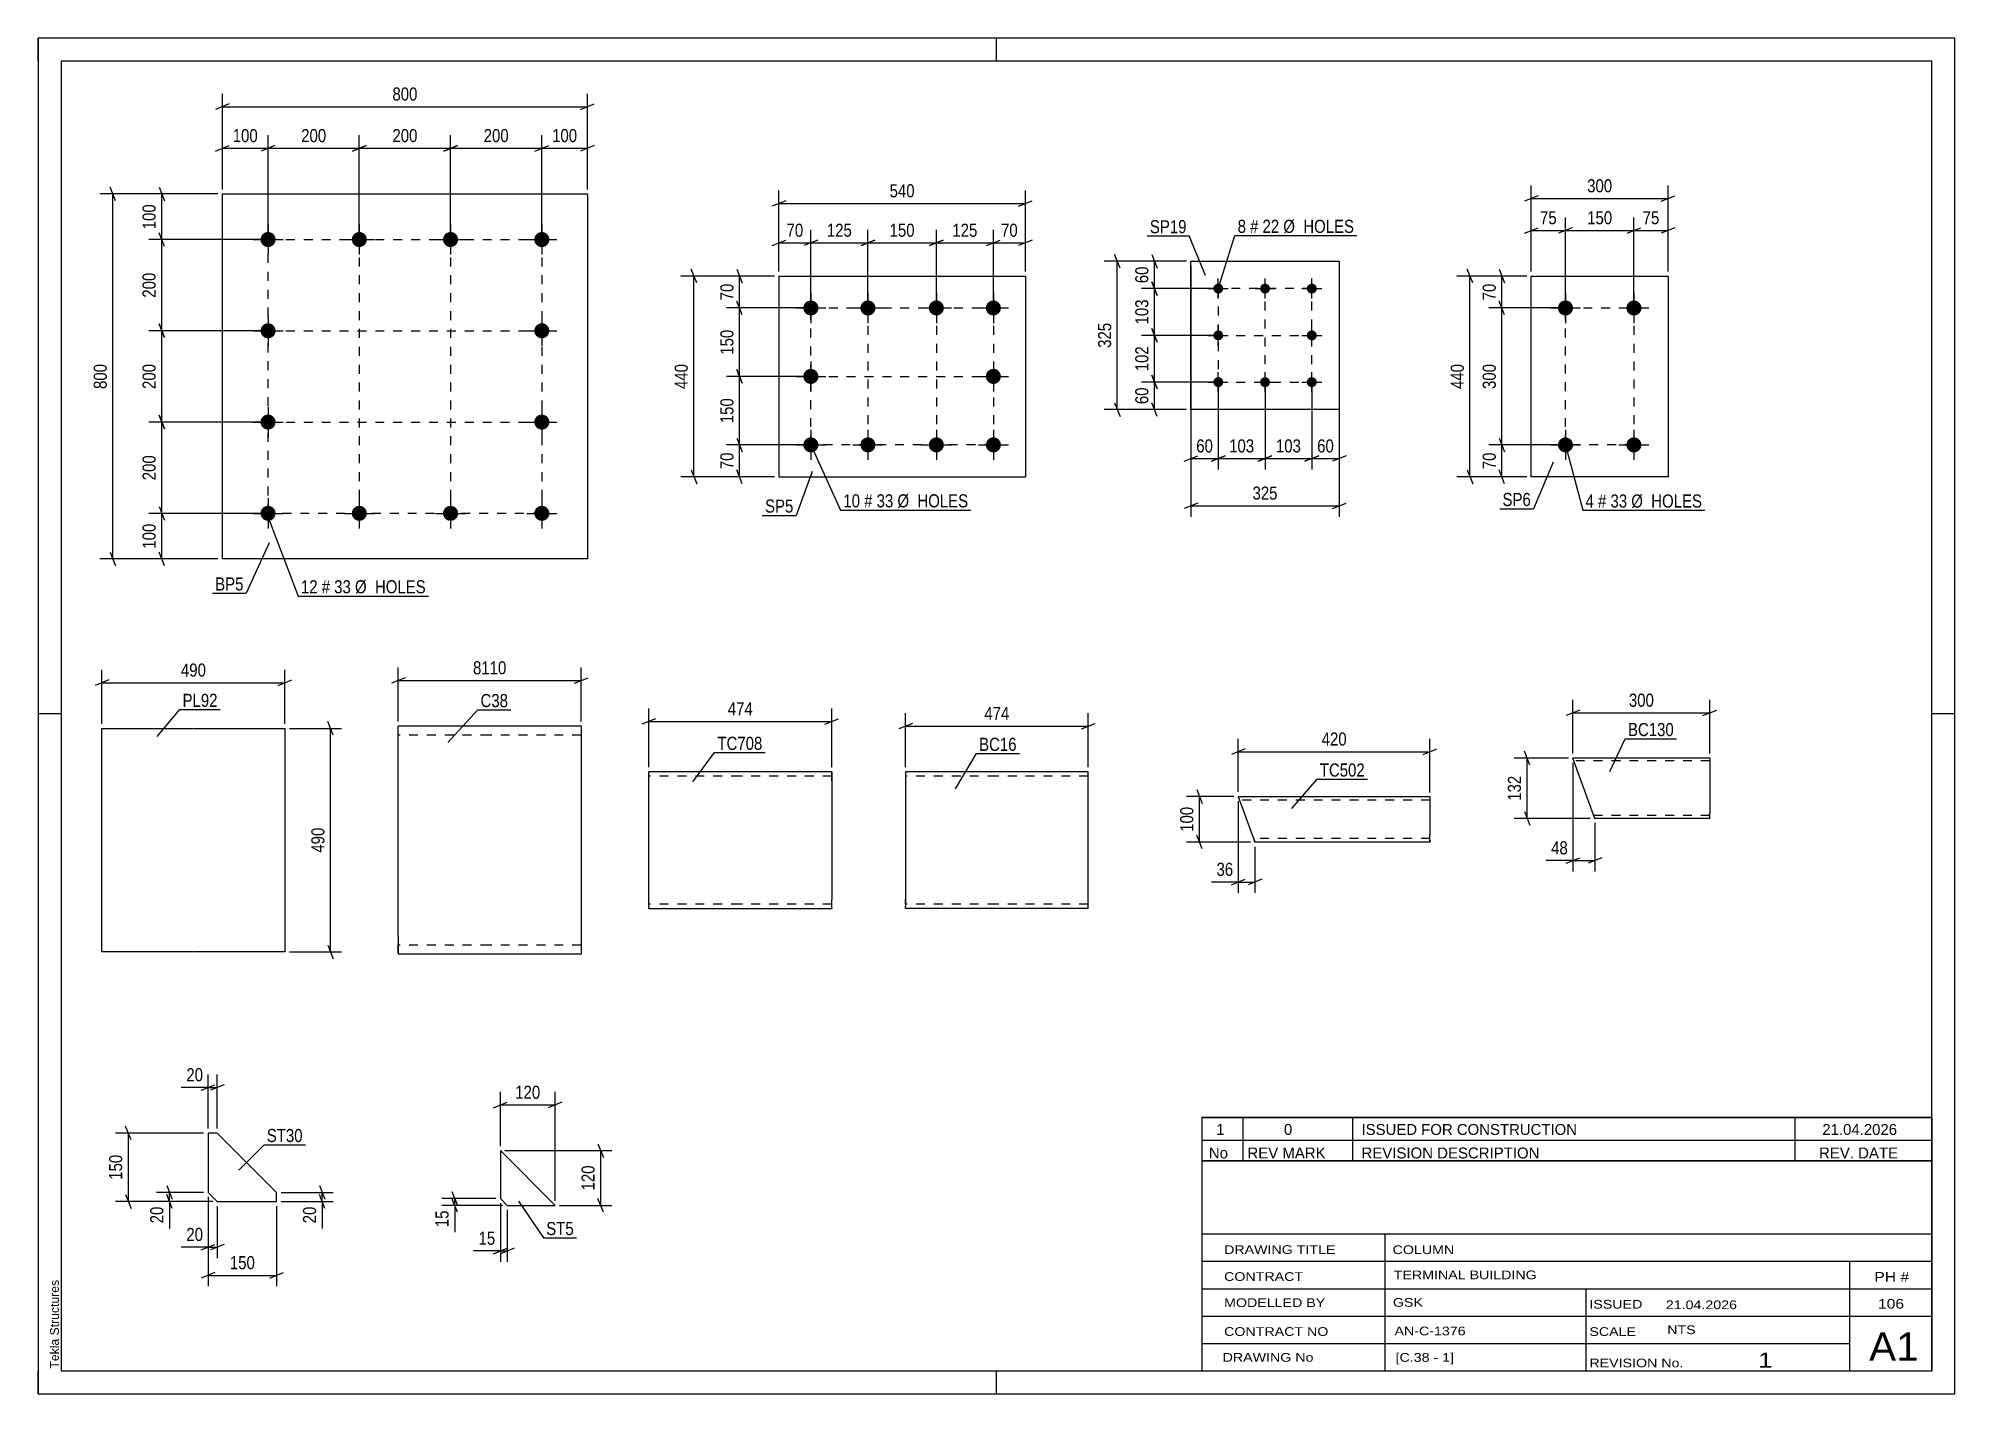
# Paper-space layout 'Layout1' of a CAD drawing. Header units: millimetres. Extents: x 0 to 420, y 0 to 297.
# The model-space entities are those that its viewports show. They can reach past a viewport. Long polylines and large blocks are cut down to what shows.
import ezdxf

# ---------------------------------------------------------------- set-up
doc = ezdxf.new("R2010")
doc.units = ezdxf.units.MM
doc.linetypes.add('DXK_LINE_DOT2', pattern=[3.9198, 1.9599, -1.9599])
doc.layers.add('Viewport layer', color=7, linetype='Continuous', plot=False)
doc.styles.add('Arial', font='ARIAL.TTF', dxfattribs={"height": 0.2})
doc.styles.add('Arial Narrow', font='ARIALN.TTF', dxfattribs={"height": 0.2})

# ---------------------------------------------------------------- blocks, each defined once
blk = doc.blocks.new('Unknown-284876696-1134')
at = {"color": 5, "linetype": 'Continuous'}
for p, q in [((420, 297), (0, 297)), ((0, 297), (0, 0)), ((0, 292), (0, 297)), ((210, 292), (210, 297)), ((420, 0), (420, 297)), ((415, 292), (5, 292)), ((5, 292), (5, 5)), ((415, 5), (415, 292)), ((5, 149), (0, 149)), ((420, 149), (415, 149)), ((0, 0), (0, 5)), ((5, 5), (415, 5)), ((210, 0), (210, 5)), ((0, 0), (420, 0))]:
    blk.add_line(p, q, dxfattribs=at)
at = {"color": 174, "linetype": 'Continuous', "style": 'Arial'}
blk.add_text('Tekla Structures', height=1.9102, rotation=90, dxfattribs=at).set_placement((4.5, 5.5))
blk = doc.blocks.new('Bolt-284876696-1575 - 1541')
at = {"linetype": 'Continuous'}
for points in [[(334.7, 239.56, -1), (334.7, 236.26, -1)], [(349.7, 239.56, -1), (349.7, 236.26, -1)], [(334.7, 209.56, -1), (334.7, 206.26, -1)], [(349.7, 209.56, -1), (349.7, 206.26, -1)]]:
    blk.add_hatch(color=1, dxfattribs=at).paths.add_polyline_path(points)
at = {"color": 1, "linetype": 'Continuous'}
for p, q in [((334.7, 241.21), (334.7, 234.61)), ((349.7, 241.21), (349.7, 234.61)), ((331.4, 237.91), (338, 237.91)), ((346.4, 237.91), (353, 237.91)), ((334.7, 211.21), (334.7, 204.61)), ((349.7, 211.21), (349.7, 204.61)), ((331.4, 207.91), (338, 207.91)), ((346.4, 207.91), (353, 207.91))]:
    blk.add_line(p, q, dxfattribs=at)
blk = doc.blocks.new('Part-284876696-1590 - 1541')
at = {"color": 2, "linetype": 'Continuous'}
for p, q in [((327.2, 200.91), (327.2, 244.91)), ((327.2, 244.91), (357.2, 244.91)), ((357.2, 244.91), (357.2, 200.91)), ((357.2, 200.91), (327.2, 200.91))]:
    blk.add_line(p, q, dxfattribs=at)
blk = doc.blocks.new('Part-284876696-2270 - 2254')
at = {"color": 2, "linetype": 'Continuous'}
for p, q in [((263, 130.86), (266.06, 122.46)), ((263, 130.86), (305, 130.86)), ((305, 130.86), (305, 122.46)), ((266.06, 122.46), (266.47, 121.33)), ((305, 120.86), (305, 122.46)), ((266.47, 121.33), (266.64, 120.86)), ((305, 120.86), (266.64, 120.86))]:
    blk.add_line(p, q, dxfattribs=at)
at = {"color": 7, "linetype": 'DXK_LINE_DOT2'}
for p, q in [((305, 130.06), (263.3, 130.06)), ((305, 121.66), (266.35, 121.66)), ((266.64, 120.86), (266.47, 121.33)), ((305, 121.33), (305, 120.86))]:
    blk.add_line(p, q, dxfattribs=at)
blk = doc.blocks.new('Part-284876696-2122 - 2106')
at = {"color": 2, "linetype": 'Continuous'}
for p, q in [((366.34, 139.26), (336.34, 139.26)), ((341.14, 126.06), (336.34, 139.26)), ((366.34, 139.26), (366.34, 139.17)), ((366.34, 139.17), (366.34, 138.06)), ((366.34, 138.06), (366.34, 127.26)), ((366.34, 126.06), (341.14, 126.06)), ((366.34, 126.06), (366.34, 127.26))]:
    blk.add_line(p, q, dxfattribs=at)
at = {"color": 7, "linetype": 'DXK_LINE_DOT2'}
for p, q in [((366.34, 138.66), (336.56, 138.66)), ((366.34, 138.91), (366.34, 138.06)), ((366.34, 126.66), (340.93, 126.66)), ((341.02, 126.41), (341.14, 126.06)), ((366.34, 126.15), (366.34, 126.41)), ((366.34, 126.06), (366.34, 126.15))]:
    blk.add_line(p, q, dxfattribs=at)
blk = doc.blocks.new('Part-284876696-1953 - 1904')
at = {"color": 2, "linetype": 'Continuous'}
for p, q in [((40.35, 182.91), (40.35, 262.91)), ((40.35, 262.91), (120.35, 262.91)), ((120.35, 262.91), (120.35, 182.91)), ((120.35, 182.91), (40.35, 182.91))]:
    blk.add_line(p, q, dxfattribs=at)
blk = doc.blocks.new('Bolt-284876696-1938 - 1904')
at = {"linetype": 'Continuous'}
for points in [[(50.35, 254.56, -1), (50.35, 251.26, -1)], [(70.35, 254.56, -1), (70.35, 251.26, -1)], [(90.35, 254.56, -1), (90.35, 251.26, -1)], [(110.35, 254.56, -1), (110.35, 251.26, -1)], [(50.35, 234.56, -1), (50.35, 231.26, -1)], [(110.35, 234.56, -1), (110.35, 231.26, -1)], [(50.35, 214.56, -1), (50.35, 211.26, -1)], [(110.35, 214.56, -1), (110.35, 211.26, -1)], [(50.35, 194.56, -1), (50.35, 191.26, -1)], [(70.35, 194.56, -1), (70.35, 191.26, -1)], [(90.35, 194.56, -1), (90.35, 191.26, -1)], [(110.35, 194.56, -1), (110.35, 191.26, -1)]]:
    blk.add_hatch(color=1, dxfattribs=at).paths.add_polyline_path(points)
at = {"color": 1, "linetype": 'Continuous'}
for p, q in [((50.35, 256.21), (50.35, 249.61)), ((70.35, 256.21), (70.35, 249.61)), ((90.35, 256.21), (90.35, 249.61)), ((110.35, 256.21), (110.35, 249.61)), ((47.05, 252.91), (53.65, 252.91)), ((67.05, 252.91), (73.65, 252.91)), ((87.05, 252.91), (93.65, 252.91)), ((107.05, 252.91), (113.65, 252.91)), ((50.35, 236.21), (50.35, 229.61)), ((110.35, 236.21), (110.35, 229.61)), ((47.05, 232.91), (53.65, 232.91)), ((107.05, 232.91), (113.65, 232.91)), ((50.35, 216.21), (50.35, 209.61)), ((110.35, 216.21), (110.35, 209.61)), ((47.05, 212.91), (53.65, 212.91)), ((107.05, 212.91), (113.65, 212.91)), ((50.35, 196.21), (50.35, 189.61)), ((70.35, 196.21), (70.35, 189.61)), ((90.35, 196.21), (90.35, 189.61)), ((110.35, 196.21), (110.35, 189.61)), ((47.05, 192.91), (53.65, 192.91)), ((67.05, 192.91), (73.65, 192.91)), ((87.05, 192.91), (93.65, 192.91)), ((107.05, 192.91), (113.65, 192.91))]:
    blk.add_line(p, q, dxfattribs=at)
blk = doc.blocks.new('Part-284876696-2236 - 2219')
at = {"color": 2, "linetype": 'Continuous'}
for p, q in [((153.8, 136.29), (133.8, 136.29)), ((133.8, 106.29), (133.8, 136.29)), ((173.9, 136.29), (153.9, 136.29)), ((173.9, 136.29), (173.9, 134.29)), ((173.9, 134.29), (173.9, 108.29)), ((133.8, 106.29), (153.8, 106.29)), ((153.9, 106.29), (173.9, 106.29)), ((173.9, 106.29), (173.9, 108.29))]:
    blk.add_line(p, q, dxfattribs=at)
at = {"color": 7, "linetype": 'DXK_LINE_DOT2'}
for p, q in [((153.8, 135.29), (133.8, 135.29)), ((173.9, 135.29), (153.9, 135.29)), ((173.9, 134.29), (173.9, 136.14)), ((133.8, 107.29), (133.8, 107.37)), ((153.8, 107.29), (133.8, 107.29)), ((133.8, 106.44), (133.8, 106.29)), ((173.9, 107.29), (153.9, 107.29)), ((173.9, 107.37), (173.9, 108.29)), ((173.9, 107.29), (173.9, 107.37)), ((173.9, 107.29), (173.9, 107.37)), ((173.9, 106.44), (173.9, 106.29))]:
    blk.add_line(p, q, dxfattribs=at)
blk = doc.blocks.new('Part-284876696-1839 - 1823')
at = {"color": 2, "linetype": 'Continuous'}
for p, q in [((39.22, 57.11), (37.22, 57.11)), ((37.22, 57.11), (37.22, 44.11)), ((52.22, 44.11), (39.22, 57.11)), ((37.22, 44.11), (39.22, 42.11)), ((39.22, 42.11), (52.22, 42.11)), ((52.22, 42.11), (52.22, 44.11))]:
    blk.add_line(p, q, dxfattribs=at)
blk = doc.blocks.new('Part-284876696-2202 - 2185')
at = {"color": 2, "linetype": 'Continuous'}
for p, q in [((210, 136.29), (190.06, 136.29)), ((190.06, 136.29), (190.06, 108.29)), ((230.1, 136.29), (210.1, 136.29)), ((230.1, 134.29), (230.1, 136.29)), ((230.1, 106.29), (230.1, 134.29)), ((190.06, 108.29), (190.06, 106.88)), ((190.06, 106.29), (190.06, 106.88)), ((210, 106.29), (190.06, 106.29)), ((230.1, 106.29), (210.1, 106.29))]:
    blk.add_line(p, q, dxfattribs=at)
at = {"color": 7, "linetype": 'DXK_LINE_DOT2'}
for p, q in [((210, 135.29), (190.06, 135.29)), ((230.1, 135.29), (210.1, 135.29)), ((230.1, 134.29), (230.1, 136.14)), ((190.06, 107.52), (190.06, 108.29)), ((190.06, 107.91), (190.06, 106.88)), ((190.06, 107.29), (190.06, 107.37)), ((190.06, 107.29), (190.06, 107.37)), ((210, 107.29), (190.06, 107.29)), ((230.1, 107.29), (210.1, 107.29)), ((230.1, 107.29), (230.1, 107.37))]:
    blk.add_line(p, q, dxfattribs=at)
blk = doc.blocks.new('Bolt-284876696-1723 - 1689')
at = {"linetype": 'Continuous'}
for points in [[(258.61, 243.26, -1), (258.61, 241.06, -1)], [(268.86, 243.26, -1), (268.86, 241.06, -1)], [(279.11, 243.26, -1), (279.11, 241.06, -1)], [(258.61, 233.01, -1), (258.61, 230.81, -1)], [(279.11, 233.01, -1), (279.11, 230.81, -1)], [(258.61, 222.76, -1), (258.61, 220.56, -1)], [(268.86, 222.76, -1), (268.86, 220.56, -1)], [(279.11, 222.76, -1), (279.11, 220.56, -1)]]:
    blk.add_hatch(color=1, dxfattribs=at).paths.add_polyline_path(points)
at = {"color": 1, "linetype": 'Continuous'}
for p, q in [((258.61, 239.96), (258.61, 244.36)), ((268.86, 239.96), (268.86, 244.36)), ((279.11, 239.96), (279.11, 244.36)), ((256.41, 242.16), (260.81, 242.16)), ((266.66, 242.16), (271.06, 242.16)), ((276.91, 242.16), (281.31, 242.16)), ((256.41, 231.91), (260.81, 231.91)), ((258.61, 229.71), (258.61, 234.11)), ((276.91, 231.91), (281.31, 231.91)), ((279.11, 229.71), (279.11, 234.11)), ((258.61, 219.46), (258.61, 223.86)), ((268.86, 219.46), (268.86, 223.86)), ((279.11, 219.46), (279.11, 223.86)), ((256.41, 221.66), (260.81, 221.66)), ((266.66, 221.66), (271.06, 221.66)), ((276.91, 221.66), (281.31, 221.66))]:
    blk.add_line(p, q, dxfattribs=at)
blk = doc.blocks.new('Part-284876696-1738 - 1689')
at = {"color": 2, "linetype": 'Continuous'}
for p, q in [((252.61, 215.66), (252.61, 248.16)), ((252.61, 248.16), (285.11, 248.16)), ((285.11, 248.16), (285.11, 215.66)), ((285.11, 215.66), (252.61, 215.66))]:
    blk.add_line(p, q, dxfattribs=at)
blk = doc.blocks.new('Bolt-284876696-1415 - 1381')
at = {"linetype": 'Continuous'}
for points in [[(169.32, 239.56, -1), (169.32, 236.26, -1)], [(181.82, 239.56, -1), (181.82, 236.26, -1)], [(196.82, 239.56, -1), (196.82, 236.26, -1)], [(209.32, 239.56, -1), (209.32, 236.26, -1)], [(169.32, 224.56, -1), (169.32, 221.26, -1)], [(209.32, 224.56, -1), (209.32, 221.26, -1)], [(169.32, 209.56, -1), (169.32, 206.26, -1)], [(181.82, 209.56, -1), (181.82, 206.26, -1)], [(196.82, 209.56, -1), (196.82, 206.26, -1)], [(209.32, 209.56, -1), (209.32, 206.26, -1)]]:
    blk.add_hatch(color=1, dxfattribs=at).paths.add_polyline_path(points)
at = {"color": 1, "linetype": 'Continuous'}
for p, q in [((169.32, 241.21), (169.32, 234.61)), ((181.82, 241.21), (181.82, 234.61)), ((196.82, 241.21), (196.82, 234.61)), ((209.32, 241.21), (209.32, 234.61)), ((166.02, 237.91), (172.62, 237.91)), ((178.52, 237.91), (185.12, 237.91)), ((193.52, 237.91), (200.12, 237.91)), ((206.02, 237.91), (212.62, 237.91)), ((166.02, 222.91), (172.62, 222.91)), ((169.32, 226.21), (169.32, 219.61)), ((206.02, 222.91), (212.62, 222.91)), ((209.32, 226.21), (209.32, 219.61)), ((169.32, 211.21), (169.32, 204.61)), ((181.82, 211.21), (181.82, 204.61)), ((196.82, 211.21), (196.82, 204.61)), ((209.32, 211.21), (209.32, 204.61)), ((166.02, 207.91), (172.62, 207.91)), ((178.52, 207.91), (185.12, 207.91)), ((193.52, 207.91), (200.12, 207.91)), ((206.02, 207.91), (212.62, 207.91))]:
    blk.add_line(p, q, dxfattribs=at)
blk = doc.blocks.new('Part-284876696-1430 - 1381')
at = {"color": 2, "linetype": 'Continuous'}
for p, q in [((162.32, 244.91), (162.32, 200.91)), ((162.32, 244.91), (216.32, 244.91)), ((216.32, 244.91), (216.32, 200.91)), ((162.32, 200.91), (216.32, 200.91))]:
    blk.add_line(p, q, dxfattribs=at)
blk = doc.blocks.new('Part-284876696-1332 - 1316')
at = {"color": 2, "linetype": 'Continuous'}
for p, q in [((101.26, 53.27), (101.26, 42.77)), ((101.26, 53.27), (113.26, 41.27)), ((101.26, 42.77), (102.76, 41.27)), ((102.76, 41.27), (113.26, 41.27))]:
    blk.add_line(p, q, dxfattribs=at)
blk = doc.blocks.new('Part-284876696-1285 - 1269')
at = {"color": 2, "linetype": 'Continuous'}
for p, q in [((13.95, 96.79), (13.95, 145.79)), ((13.95, 145.79), (33.95, 145.79)), ((34.05, 145.79), (54.05, 145.79)), ((54.05, 145.79), (54.05, 96.79)), ((33.95, 96.79), (13.95, 96.79)), ((54.05, 96.79), (34.05, 96.79))]:
    blk.add_line(p, q, dxfattribs=at)
blk = doc.blocks.new('Part-284876696-1246 - 1226')
at = {"color": 2, "linetype": 'Continuous'}
for p, q in [((98.88, 146.29), (78.88, 146.29)), ((78.88, 100.29), (78.88, 146.29)), ((118.98, 146.29), (98.98, 146.29)), ((118.98, 146.29), (118.98, 96.29)), ((78.88, 100.29), (78.88, 96.29)), ((98.88, 96.29), (78.88, 96.29)), ((118.98, 96.29), (98.98, 96.29))]:
    blk.add_line(p, q, dxfattribs=at)
at = {"color": 7, "linetype": 'DXK_LINE_DOT2'}
for p, q in [((98.88, 144.29), (78.88, 144.29)), ((118.98, 144.29), (98.98, 144.29)), ((78.88, 96.59), (78.88, 100.29)), ((98.88, 98.29), (78.88, 98.29)), ((118.98, 98.29), (98.98, 98.29))]:
    blk.add_line(p, q, dxfattribs=at)
blk = doc.blocks.new('Rectangle-284876696-1675 - 1541')
at = {"color": 1, "linetype": 'DXK_LINE_DOT2'}
blk.add_lwpolyline([(334.7, 237.91), (349.7, 237.91), (349.7, 207.91), (334.7, 207.91), (334.7, 237.91)], close=True, dxfattribs=at)
blk = doc.blocks.new('Rectangle-284876696-2058 - 1904')
at = {"color": 1, "linetype": 'DXK_LINE_DOT2'}
blk.add_lwpolyline([(50.35, 252.91), (110.35, 252.91), (110.35, 192.91), (50.35, 192.91), (50.35, 252.91)], close=True, dxfattribs=at)
blk = doc.blocks.new('Rectangle-284876696-1809 - 1689')
at = {"color": 1, "linetype": 'DXK_LINE_DOT2'}
blk.add_lwpolyline([(258.61, 221.66), (279.11, 221.66), (279.11, 242.16), (258.61, 242.16), (258.61, 221.66)], close=True, dxfattribs=at)
blk = doc.blocks.new('Rectangle-284876696-1527 - 1381')
at = {"color": 1, "linetype": 'DXK_LINE_DOT2'}
blk.add_lwpolyline([(169.32, 237.91), (209.32, 237.91), (209.32, 207.91), (169.32, 207.91), (169.32, 237.91)], close=True, dxfattribs=at)
blk = doc.blocks.new('Line-284876696-2051 - 1904')
at = {"color": 1, "linetype": 'DXK_LINE_DOT2'}
blk.add_line((70.35, 252.91), (70.35, 192.91), dxfattribs=at)
blk = doc.blocks.new('Line-284876696-1800 - 1689')
at = {"color": 1, "linetype": 'DXK_LINE_DOT2'}
blk.add_line((268.86, 221.66), (268.86, 242.16), dxfattribs=at)
blk = doc.blocks.new('Line-284876696-1520 - 1381')
at = {"color": 1, "linetype": 'DXK_LINE_DOT2'}
blk.add_line((181.82, 237.91), (181.82, 207.91), dxfattribs=at)
blk = doc.blocks.new('Line-284876696-2044 - 1904')
at = {"color": 1, "linetype": 'DXK_LINE_DOT2'}
blk.add_line((90.35, 252.91), (90.35, 192.91), dxfattribs=at)
blk = doc.blocks.new('Line-284876696-1793 - 1689')
at = {"color": 1, "linetype": 'DXK_LINE_DOT2'}
blk.add_line((258.61, 231.91), (279.11, 231.91), dxfattribs=at)
blk = doc.blocks.new('Line-284876696-1513 - 1381')
at = {"color": 1, "linetype": 'DXK_LINE_DOT2'}
blk.add_line((196.82, 237.91), (196.82, 207.91), dxfattribs=at)
blk = doc.blocks.new('Line-284876696-2037 - 1904')
at = {"color": 1, "linetype": 'DXK_LINE_DOT2'}
blk.add_line((50.35, 232.91), (110.35, 232.91), dxfattribs=at)
blk = doc.blocks.new('Line-284876696-1505 - 1381')
at = {"color": 1, "linetype": 'DXK_LINE_DOT2'}
blk.add_line((169.32, 222.91), (209.32, 222.91), dxfattribs=at)
blk = doc.blocks.new('Line-284876696-2030 - 1904')
at = {"color": 1, "linetype": 'DXK_LINE_DOT2'}
blk.add_line((50.35, 212.91), (110.35, 212.91), dxfattribs=at)
blk = doc.blocks.new('StraightDimension-284876696-1603 - 1541')
at = {"color": 7, "linetype": 'Continuous'}
for p, q in [((327.2, 245.91), (327.2, 257.76)), ((334.7, 238.91), (334.7, 257.76)), ((325.7, 254.31), (328.7, 255.51)), ((327.2, 254.91), (334.7, 254.91)), ((336.2, 255.51), (333.2, 254.31))]:
    blk.add_line(p, q, dxfattribs=at)
at = {"color": 0}
blk.add_wipeout([(333.38, 255.66), (333.38, 259.86), (328.52, 259.86), (328.52, 255.66)], dxfattribs=at)
at = {"color": 3, "style": 'Arial Narrow'}
blk.add_text('75', height=2.863, dxfattribs=at).set_placement((329.12, 256.26))
blk = doc.blocks.new('StraightDimension-284876696-1592 - 1541')
at = {"color": 7, "linetype": 'Continuous'}
for p, q in [((327.2, 245.91), (327.2, 264.76)), ((357.2, 245.91), (357.2, 264.76)), ((328.7, 262.51), (325.7, 261.31)), ((327.2, 261.91), (357.2, 261.91)), ((355.7, 261.31), (358.7, 262.51))]:
    blk.add_line(p, q, dxfattribs=at)
at = {"color": 0}
blk.add_wipeout([(345.54, 262.66), (345.54, 266.86), (338.86, 266.86), (338.86, 262.66)], dxfattribs=at)
at = {"color": 3, "style": 'Arial Narrow'}
blk.add_text('300', height=2.863, dxfattribs=at).set_placement((339.46, 263.26))
blk = doc.blocks.new('StraightDimension-284876696-1613 - 1541')
at = {"color": 7, "linetype": 'Continuous'}
for p, q in [((334.7, 238.91), (334.7, 257.76)), ((349.7, 238.91), (349.7, 257.76)), ((336.2, 255.51), (333.2, 254.31)), ((334.7, 254.91), (349.7, 254.91)), ((348.2, 254.31), (351.2, 255.51))]:
    blk.add_line(p, q, dxfattribs=at)
at = {"color": 0}
blk.add_wipeout([(345.54, 255.66), (345.54, 259.86), (338.86, 259.86), (338.86, 255.66)], dxfattribs=at)
at = {"color": 3, "style": 'Arial Narrow'}
blk.add_text('150', height=2.863, dxfattribs=at).set_placement((339.46, 256.26))
blk = doc.blocks.new('StraightDimension-284876696-1623 - 1541')
at = {"color": 7, "linetype": 'Continuous'}
for p, q in [((349.7, 238.91), (349.7, 257.76)), ((357.2, 245.91), (357.2, 257.76)), ((348.2, 254.31), (351.2, 255.51)), ((349.7, 254.91), (357.2, 254.91)), ((358.7, 255.51), (355.7, 254.31))]:
    blk.add_line(p, q, dxfattribs=at)
at = {"color": 0}
blk.add_wipeout([(355.88, 255.66), (355.88, 259.86), (351.02, 259.86), (351.02, 255.66)], dxfattribs=at)
at = {"color": 3, "style": 'Arial Narrow'}
blk.add_text('75', height=2.863, dxfattribs=at).set_placement((351.62, 256.26))
blk = doc.blocks.new('StraightDimension-284876696-1634 - 1541')
at = {"color": 7, "linetype": 'Continuous'}
for p, q in [((326.2, 244.91), (310.92, 244.91)), ((314.37, 243.41), (313.17, 246.41)), ((313.77, 200.91), (313.77, 244.91)), ((313.17, 202.41), (314.37, 199.41)), ((326.2, 200.91), (310.92, 200.91))]:
    blk.add_line(p, q, dxfattribs=at)
at = {"color": 0}
blk.add_wipeout([(313.02, 226.25), (308.82, 226.25), (308.82, 219.56), (313.02, 219.56)], dxfattribs=at)
at = {"color": 3, "style": 'Arial Narrow'}
blk.add_text('440', height=2.863, rotation=90.0002, dxfattribs=at).set_placement((312.42, 220.16))
blk = doc.blocks.new('StraightDimension-284876696-1645 - 1541')
at = {"color": 7, "linetype": 'Continuous'}
for p, q in [((333.7, 207.91), (317.92, 207.91)), ((320.17, 209.41), (321.37, 206.41)), ((320.77, 200.91), (320.77, 207.91)), ((321.37, 199.41), (320.17, 202.41)), ((326.2, 200.91), (317.92, 200.91))]:
    blk.add_line(p, q, dxfattribs=at)
at = {"color": 0}
blk.add_wipeout([(320.02, 206.83), (315.82, 206.83), (315.82, 201.98), (320.02, 201.98)], dxfattribs=at)
at = {"color": 3, "style": 'Arial Narrow'}
blk.add_text('70', height=2.863, rotation=90.0002, dxfattribs=at).set_placement((319.42, 202.58))
blk = doc.blocks.new('StraightDimension-284876696-1655 - 1541')
at = {"color": 7, "linetype": 'Continuous'}
for p, q in [((321.37, 236.41), (320.17, 239.41)), ((333.7, 237.91), (317.92, 237.91)), ((320.77, 207.91), (320.77, 237.91)), ((333.7, 207.91), (317.92, 207.91)), ((320.17, 209.41), (321.37, 206.41))]:
    blk.add_line(p, q, dxfattribs=at)
at = {"color": 0}
blk.add_wipeout([(320.02, 226.25), (315.82, 226.25), (315.82, 219.56), (320.02, 219.56)], dxfattribs=at)
at = {"color": 3, "style": 'Arial Narrow'}
blk.add_text('300', height=2.863, rotation=90.0002, dxfattribs=at).set_placement((319.42, 220.16))
blk = doc.blocks.new('StraightDimension-284876696-1665 - 1541')
at = {"color": 7, "linetype": 'Continuous'}
for p, q in [((326.2, 244.91), (317.92, 244.91)), ((320.17, 246.41), (321.37, 243.41)), ((320.77, 237.91), (320.77, 244.91)), ((321.37, 236.41), (320.17, 239.41)), ((333.7, 237.91), (317.92, 237.91))]:
    blk.add_line(p, q, dxfattribs=at)
at = {"color": 0}
blk.add_wipeout([(320.02, 243.83), (315.82, 243.83), (315.82, 238.98), (320.02, 238.98)], dxfattribs=at)
at = {"color": 3, "style": 'Arial Narrow'}
blk.add_text('70', height=2.863, rotation=90.0002, dxfattribs=at).set_placement((319.42, 239.58))
blk = doc.blocks.new('StraightDimension-284876696-2290 - 2254')
at = {"color": 7, "linetype": 'Continuous'}
for p, q in [((263, 131.86), (263, 143.52)), ((305, 131.74), (305, 143.52)), ((264.5, 141.27), (261.5, 140.07)), ((263, 140.67), (305, 140.67)), ((303.5, 140.07), (306.5, 141.27))]:
    blk.add_line(p, q, dxfattribs=at)
at = {"color": 0}
blk.add_wipeout([(287.35, 141.42), (287.35, 145.62), (280.66, 145.62), (280.66, 141.42)], dxfattribs=at)
at = {"color": 3, "style": 'Arial Narrow'}
blk.add_text('420', height=2.863, dxfattribs=at).set_placement((281.26, 142.02))
blk = doc.blocks.new('StraightDimension-284876696-2272 - 2254')
at = {"color": 7, "linetype": 'Continuous'}
for p, q in [((263, 129.86), (263, 109.72)), ((266.64, 119.86), (266.64, 109.72)), ((261.5, 111.52), (264.5, 112.72)), ((263, 112.12), (266.64, 112.12)), ((268.14, 112.72), (265.14, 111.52))]:
    blk.add_line(p, q, dxfattribs=at)
at = {"color": 0}
blk.add_wipeout([(262.48, 112.87), (262.48, 117.07), (257.62, 117.07), (257.62, 112.87)], dxfattribs=at)
at = {"color": 7, "linetype": 'Continuous'}
blk.add_line((263, 112.12), (257.1, 112.12), dxfattribs=at)
blk.add_line((263, 112.12), (257.1, 112.12), dxfattribs=at)
at = {"color": 3, "style": 'Arial Narrow'}
blk.add_text('36', height=2.863, dxfattribs=at).set_placement((258.22, 113.47))
blk = doc.blocks.new('StraightDimension-284876696-2301 - 2254')
at = {"color": 7, "linetype": 'Continuous'}
for p, q in [((262, 130.86), (251.63, 130.86)), ((253.88, 132.36), (255.08, 129.36)), ((254.48, 120.86), (254.48, 130.86)), ((255.08, 119.36), (253.88, 122.36)), ((265.64, 120.86), (251.63, 120.86))]:
    blk.add_line(p, q, dxfattribs=at)
at = {"color": 0}
blk.add_wipeout([(253.73, 129.21), (249.53, 129.21), (249.53, 122.52), (253.73, 122.52)], dxfattribs=at)
at = {"color": 3, "style": 'Arial Narrow'}
blk.add_text('100', height=2.863, rotation=90.0002, dxfattribs=at).set_placement((253.13, 123.12))
blk = doc.blocks.new('StraightDimension-284876696-2125 - 2106')
at = {"color": 7, "linetype": 'Continuous'}
for p, q in [((336.34, 140.26), (336.34, 152.03)), ((366.34, 140.26), (366.34, 152.03)), ((337.84, 149.78), (334.84, 148.58)), ((336.34, 149.18), (366.34, 149.18)), ((364.84, 148.58), (367.84, 149.78))]:
    blk.add_line(p, q, dxfattribs=at)
at = {"color": 0}
blk.add_wipeout([(354.68, 149.93), (354.68, 154.13), (348, 154.13), (348, 149.93)], dxfattribs=at)
at = {"color": 3, "style": 'Arial Narrow'}
blk.add_text('300', height=2.863, dxfattribs=at).set_placement((348.6, 150.53))
blk = doc.blocks.new('StraightDimension-284876696-2136 - 2106')
at = {"color": 7, "linetype": 'Continuous'}
for p, q in [((335.34, 139.26), (323.44, 139.26)), ((326.89, 137.76), (325.69, 140.76)), ((326.29, 126.06), (326.29, 139.26)), ((340.14, 126.06), (323.44, 126.06)), ((325.69, 127.56), (326.89, 124.56))]:
    blk.add_line(p, q, dxfattribs=at)
at = {"color": 0}
blk.add_wipeout([(325.54, 136), (321.34, 136), (321.34, 129.32), (325.54, 129.32)], dxfattribs=at)
at = {"color": 3, "style": 'Arial Narrow'}
blk.add_text('132', height=2.863, rotation=90.0002, dxfattribs=at).set_placement((324.94, 129.92))
blk = doc.blocks.new('StraightDimension-284876696-2164 - 2106')
at = {"color": 7, "linetype": 'Continuous'}
for p, q in [((336.34, 138.26), (336.34, 114.43)), ((341.14, 125.06), (341.14, 114.43)), ((334.84, 116.23), (337.84, 117.43)), ((336.34, 116.83), (341.14, 116.83)), ((342.64, 117.43), (339.64, 116.23))]:
    blk.add_line(p, q, dxfattribs=at)
at = {"color": 0}
blk.add_wipeout([(335.81, 117.58), (335.81, 121.78), (330.96, 121.78), (330.96, 117.58)], dxfattribs=at)
at = {"color": 7, "linetype": 'Continuous'}
blk.add_line((336.34, 116.83), (330.43, 116.83), dxfattribs=at)
blk.add_line((336.34, 116.83), (330.43, 116.83), dxfattribs=at)
at = {"color": 3, "style": 'Arial Narrow'}
blk.add_text('48', height=2.863, dxfattribs=at).set_placement((331.56, 118.18))
blk = doc.blocks.new('StraightDimension-284876696-1955 - 1904')
at = {"color": 7, "linetype": 'Continuous'}
for p, q in [((41.85, 282.62), (38.85, 281.42)), ((40.35, 263.91), (40.35, 284.87)), ((40.35, 282.02), (120.35, 282.02)), ((118.85, 281.42), (121.85, 282.62)), ((120.35, 263.91), (120.35, 284.87))]:
    blk.add_line(p, q, dxfattribs=at)
at = {"color": 0}
blk.add_wipeout([(83.69, 282.77), (83.69, 286.97), (77.01, 286.97), (77.01, 282.77)], dxfattribs=at)
at = {"color": 3, "style": 'Arial Narrow'}
blk.add_text('800', height=2.863, dxfattribs=at).set_placement((77.61, 283.37))
blk = doc.blocks.new('StraightDimension-284876696-1972 - 1904')
at = {"color": 7, "linetype": 'Continuous'}
for p, q in [((38.85, 272.31), (41.85, 273.51)), ((40.35, 263.91), (40.35, 275.76)), ((51.85, 273.51), (48.85, 272.31)), ((50.35, 253.91), (50.35, 275.76)), ((40.35, 272.91), (50.35, 272.91))]:
    blk.add_line(p, q, dxfattribs=at)
at = {"color": 0}
blk.add_wipeout([(48.69, 273.66), (48.69, 277.86), (42.01, 277.86), (42.01, 273.66)], dxfattribs=at)
at = {"color": 3, "style": 'Arial Narrow'}
blk.add_text('100', height=2.863, dxfattribs=at).set_placement((42.61, 274.26))
blk = doc.blocks.new('StraightDimension-284876696-1982 - 1904')
at = {"color": 7, "linetype": 'Continuous'}
for p, q in [((108.85, 272.31), (111.85, 273.51)), ((110.35, 253.91), (110.35, 275.76)), ((121.85, 273.51), (118.85, 272.31)), ((120.35, 263.91), (120.35, 275.76)), ((110.35, 272.91), (120.35, 272.91))]:
    blk.add_line(p, q, dxfattribs=at)
at = {"color": 0}
blk.add_wipeout([(118.69, 273.66), (118.69, 277.86), (112.01, 277.86), (112.01, 273.66)], dxfattribs=at)
at = {"color": 3, "style": 'Arial Narrow'}
blk.add_text('100', height=2.863, dxfattribs=at).set_placement((112.61, 274.26))
blk = doc.blocks.new('StraightDimension-284876696-1993 - 1904')
at = {"color": 7, "linetype": 'Continuous'}
for p, q in [((39.35, 262.91), (13.5, 262.91)), ((16.95, 261.41), (15.75, 264.41)), ((16.35, 182.91), (16.35, 262.91)), ((39.35, 182.91), (13.5, 182.91)), ((15.75, 184.41), (16.95, 181.41))]:
    blk.add_line(p, q, dxfattribs=at)
at = {"color": 0}
blk.add_wipeout([(15.6, 226.25), (11.4, 226.25), (11.4, 219.56), (15.6, 219.56)], dxfattribs=at)
at = {"color": 3, "style": 'Arial Narrow'}
blk.add_text('800', height=2.863, rotation=90.0002, dxfattribs=at).set_placement((15, 220.16))
blk = doc.blocks.new('StraightDimension-284876696-3038 - 1904')
at = {"color": 7, "linetype": 'Continuous'}
for p, q in [((71.85, 273.51), (68.85, 272.31)), ((70.35, 253.91), (70.35, 275.76)), ((88.85, 272.31), (91.85, 273.51)), ((90.35, 253.91), (90.35, 275.76)), ((70.35, 272.91), (90.35, 272.91))]:
    blk.add_line(p, q, dxfattribs=at)
at = {"color": 0}
blk.add_wipeout([(83.69, 273.66), (83.69, 277.86), (77.01, 277.86), (77.01, 273.66)], dxfattribs=at)
at = {"color": 3, "style": 'Arial Narrow'}
blk.add_text('200', height=2.863, dxfattribs=at).set_placement((77.61, 274.26))
blk = doc.blocks.new('StraightDimension-284876696-2010 - 1904')
at = {"color": 7, "linetype": 'Continuous'}
for p, q in [((26.45, 194.41), (27.65, 191.41)), ((49.35, 192.91), (24.2, 192.91)), ((27.05, 182.91), (27.05, 192.91)), ((39.35, 182.91), (24.2, 182.91)), ((27.65, 181.41), (26.45, 184.41))]:
    blk.add_line(p, q, dxfattribs=at)
at = {"color": 0}
blk.add_wipeout([(26.3, 191.25), (22.1, 191.25), (22.1, 184.56), (26.3, 184.56)], dxfattribs=at)
at = {"color": 3, "style": 'Arial Narrow'}
blk.add_text('100', height=2.863, rotation=90.0002, dxfattribs=at).set_placement((25.7, 185.16))
blk = doc.blocks.new('StraightDimension-284876696-3040 - 1904')
at = {"color": 7, "linetype": 'Continuous'}
for p, q in [((91.85, 273.51), (88.85, 272.31)), ((90.35, 253.91), (90.35, 275.76)), ((108.85, 272.31), (111.85, 273.51)), ((110.35, 253.91), (110.35, 275.76)), ((90.35, 272.91), (110.35, 272.91))]:
    blk.add_line(p, q, dxfattribs=at)
at = {"color": 0}
blk.add_wipeout([(103.69, 273.66), (103.69, 277.86), (97.01, 277.86), (97.01, 273.66)], dxfattribs=at)
at = {"color": 3, "style": 'Arial Narrow'}
blk.add_text('200', height=2.863, dxfattribs=at).set_placement((97.61, 274.26))
blk = doc.blocks.new('StraightDimension-284876696-2020 - 1904')
at = {"color": 7, "linetype": 'Continuous'}
for p, q in [((39.35, 262.91), (24.2, 262.91)), ((26.45, 264.41), (27.65, 261.41)), ((27.05, 252.91), (27.05, 262.91)), ((49.35, 252.91), (24.2, 252.91)), ((27.65, 251.41), (26.45, 254.41))]:
    blk.add_line(p, q, dxfattribs=at)
at = {"color": 0}
blk.add_wipeout([(26.3, 261.25), (22.1, 261.25), (22.1, 254.56), (26.3, 254.56)], dxfattribs=at)
at = {"color": 3, "style": 'Arial Narrow'}
blk.add_text('100', height=2.863, rotation=90.0002, dxfattribs=at).set_placement((25.7, 255.16))
blk = doc.blocks.new('StraightDimension-284876696-3036 - 1904')
at = {"color": 7, "linetype": 'Continuous'}
for p, q in [((51.85, 273.51), (48.85, 272.31)), ((50.35, 253.91), (50.35, 275.76)), ((68.85, 272.31), (71.85, 273.51)), ((70.35, 253.91), (70.35, 275.76)), ((50.35, 272.91), (70.35, 272.91))]:
    blk.add_line(p, q, dxfattribs=at)
at = {"color": 0}
blk.add_wipeout([(63.69, 273.66), (63.69, 277.86), (57.01, 277.86), (57.01, 273.66)], dxfattribs=at)
at = {"color": 3, "style": 'Arial Narrow'}
blk.add_text('200', height=2.863, dxfattribs=at).set_placement((57.61, 274.26))
blk = doc.blocks.new('StraightDimension-284876696-3060 - 1904')
at = {"color": 7, "linetype": 'Continuous'}
for p, q in [((27.65, 211.41), (26.45, 214.41)), ((49.35, 212.91), (24.2, 212.91)), ((27.05, 192.91), (27.05, 212.91)), ((26.45, 194.41), (27.65, 191.41)), ((49.35, 192.91), (24.2, 192.91))]:
    blk.add_line(p, q, dxfattribs=at)
at = {"color": 0}
blk.add_wipeout([(26.3, 206.25), (22.1, 206.25), (22.1, 199.56), (26.3, 199.56)], dxfattribs=at)
at = {"color": 3, "style": 'Arial Narrow'}
blk.add_text('200', height=2.863, rotation=90.0002, dxfattribs=at).set_placement((25.7, 200.16))
blk = doc.blocks.new('StraightDimension-284876696-3062 - 1904')
at = {"color": 7, "linetype": 'Continuous'}
for p, q in [((49.35, 232.91), (24.2, 232.91)), ((27.65, 231.41), (26.45, 234.41)), ((27.05, 212.91), (27.05, 232.91)), ((26.45, 214.41), (27.65, 211.41)), ((49.35, 212.91), (24.2, 212.91))]:
    blk.add_line(p, q, dxfattribs=at)
at = {"color": 0}
blk.add_wipeout([(26.3, 226.25), (22.1, 226.25), (22.1, 219.56), (26.3, 219.56)], dxfattribs=at)
at = {"color": 3, "style": 'Arial Narrow'}
blk.add_text('200', height=2.863, rotation=90.0002, dxfattribs=at).set_placement((25.7, 220.16))
blk = doc.blocks.new('StraightDimension-284876696-3064 - 1904')
at = {"color": 7, "linetype": 'Continuous'}
for p, q in [((49.35, 252.91), (24.2, 252.91)), ((27.65, 251.41), (26.45, 254.41)), ((27.05, 232.91), (27.05, 252.91)), ((49.35, 232.91), (24.2, 232.91)), ((26.45, 234.41), (27.65, 231.41))]:
    blk.add_line(p, q, dxfattribs=at)
at = {"color": 0}
blk.add_wipeout([(26.3, 246.25), (22.1, 246.25), (22.1, 239.56), (26.3, 239.56)], dxfattribs=at)
at = {"color": 3, "style": 'Arial Narrow'}
blk.add_text('200', height=2.863, rotation=90.0002, dxfattribs=at).set_placement((25.7, 240.16))
blk = doc.blocks.new('StraightDimension-284876696-2239 - 2219')
at = {"color": 7, "linetype": 'Continuous'}
for p, q in [((135.3, 147.89), (132.3, 146.69)), ((133.8, 137.29), (133.8, 150.14)), ((133.8, 147.29), (173.9, 147.29)), ((172.4, 146.69), (175.4, 147.89)), ((173.9, 137.29), (173.9, 150.14))]:
    blk.add_line(p, q, dxfattribs=at)
at = {"color": 0}
blk.add_wipeout([(157.2, 148.04), (157.2, 152.24), (150.51, 152.24), (150.51, 148.04)], dxfattribs=at)
at = {"color": 3, "style": 'Arial Narrow'}
blk.add_text('474', height=2.863, dxfattribs=at).set_placement((151.11, 148.64))
blk = doc.blocks.new('StraightDimension-284876696-1879 - 1823')
at = {"color": 7, "linetype": 'Continuous'}
for p, q in [((37.22, 43.11), (37.22, 29.71)), ((39.22, 41.11), (39.22, 29.71)), ((35.72, 31.51), (38.72, 32.71)), ((37.22, 32.11), (39.22, 32.11)), ((40.72, 32.71), (37.72, 31.51))]:
    blk.add_line(p, q, dxfattribs=at)
at = {"color": 0}
blk.add_wipeout([(36.7, 32.86), (36.7, 37.06), (31.84, 37.06), (31.84, 32.86)], dxfattribs=at)
at = {"color": 7, "linetype": 'Continuous'}
blk.add_line((37.22, 32.11), (31.32, 32.11), dxfattribs=at)
blk.add_line((37.22, 32.11), (31.32, 32.11), dxfattribs=at)
at = {"color": 3, "style": 'Arial Narrow'}
blk.add_text('20', height=2.863, dxfattribs=at).set_placement((32.44, 33.46))
blk = doc.blocks.new('StraightDimension-284876696-1871 - 1823')
at = {"color": 7, "linetype": 'Continuous'}
for p, q in [((53.22, 44.11), (64.62, 44.11)), ((53.22, 42.11), (64.62, 42.11)), ((61.62, 45.61), (62.82, 42.61)), ((62.82, 40.61), (61.62, 43.61)), ((62.22, 42.11), (62.22, 44.11))]:
    blk.add_line(p, q, dxfattribs=at)
at = {"color": 0}
blk.add_wipeout([(61.47, 41.59), (57.27, 41.59), (57.27, 36.73), (61.47, 36.73)], dxfattribs=at)
at = {"color": 7, "linetype": 'Continuous'}
blk.add_line((62.22, 42.11), (62.22, 36.21), dxfattribs=at)
blk.add_line((62.22, 42.11), (62.22, 36.21), dxfattribs=at)
at = {"color": 3, "style": 'Arial Narrow'}
blk.add_text('20', height=2.863, rotation=90.0002, dxfattribs=at).set_placement((60.87, 37.33))
blk = doc.blocks.new('StraightDimension-284876696-1841 - 1823')
at = {"color": 7, "linetype": 'Continuous'}
for p, q in [((36.22, 57.11), (16.88, 57.11)), ((20.33, 55.61), (19.13, 58.61)), ((19.73, 42.11), (19.73, 57.11)), ((38.22, 42.11), (16.88, 42.11)), ((19.13, 43.61), (20.33, 40.61))]:
    blk.add_line(p, q, dxfattribs=at)
at = {"color": 0}
blk.add_wipeout([(18.98, 52.96), (14.78, 52.96), (14.78, 46.27), (18.98, 46.27)], dxfattribs=at)
at = {"color": 3, "style": 'Arial Narrow'}
blk.add_text('150', height=2.863, rotation=90.0002, dxfattribs=at).set_placement((18.38, 46.87))
blk = doc.blocks.new('StraightDimension-284876696-1853 - 1823')
at = {"color": 7, "linetype": 'Continuous'}
for p, q in [((37.22, 43.11), (37.22, 23.53)), ((52.22, 41.11), (52.22, 23.53)), ((38.72, 26.53), (35.72, 25.33)), ((37.22, 25.93), (52.22, 25.93)), ((50.72, 25.33), (53.72, 26.53))]:
    blk.add_line(p, q, dxfattribs=at)
at = {"color": 0}
blk.add_wipeout([(48.06, 26.68), (48.06, 30.88), (41.38, 30.88), (41.38, 26.68)], dxfattribs=at)
at = {"color": 3, "style": 'Arial Narrow'}
blk.add_text('150', height=2.863, dxfattribs=at).set_placement((41.98, 27.28))
blk = doc.blocks.new('StraightDimension-284876696-1860 - 1823')
at = {"color": 7, "linetype": 'Continuous'}
for p, q in [((36.22, 44.11), (25.89, 44.11)), ((38.22, 42.11), (25.89, 42.11)), ((28.14, 45.61), (29.34, 42.61)), ((29.34, 40.61), (28.14, 43.61)), ((28.74, 42.11), (28.74, 44.11))]:
    blk.add_line(p, q, dxfattribs=at)
at = {"color": 0}
blk.add_wipeout([(27.99, 41.59), (23.79, 41.59), (23.79, 36.73), (27.99, 36.73)], dxfattribs=at)
at = {"color": 7, "linetype": 'Continuous'}
blk.add_line((28.74, 42.11), (28.74, 36.21), dxfattribs=at)
blk.add_line((28.74, 42.11), (28.74, 36.21), dxfattribs=at)
at = {"color": 3, "style": 'Arial Narrow'}
blk.add_text('20', height=2.863, rotation=90.0002, dxfattribs=at).set_placement((27.39, 37.33))
blk = doc.blocks.new('StraightDimension-284876696-1890 - 1823')
at = {"color": 7, "linetype": 'Continuous'}
for p, q in [((35.72, 66.51), (38.72, 67.71)), ((37.22, 58.11), (37.22, 69.96)), ((40.72, 67.71), (37.72, 66.51)), ((39.22, 58.11), (39.22, 69.96)), ((37.22, 67.11), (39.22, 67.11))]:
    blk.add_line(p, q, dxfattribs=at)
at = {"color": 0}
blk.add_wipeout([(36.7, 67.86), (36.7, 72.06), (31.84, 72.06), (31.84, 67.86)], dxfattribs=at)
at = {"color": 7, "linetype": 'Continuous'}
blk.add_line((37.22, 67.11), (31.32, 67.11), dxfattribs=at)
blk.add_line((37.22, 67.11), (31.32, 67.11), dxfattribs=at)
at = {"color": 3, "style": 'Arial Narrow'}
blk.add_text('20', height=2.863, dxfattribs=at).set_placement((32.44, 68.46))
blk = doc.blocks.new('StraightDimension-284876696-2205 - 2185')
at = {"color": 7, "linetype": 'Continuous'}
for p, q in [((190.06, 137.29), (190.06, 149.14)), ((230.1, 137.29), (230.1, 149.14)), ((191.56, 146.89), (188.56, 145.69)), ((190.06, 146.29), (230.1, 146.29)), ((228.6, 145.69), (231.6, 146.89))]:
    blk.add_line(p, q, dxfattribs=at)
at = {"color": 0}
blk.add_wipeout([(213.43, 147.04), (213.43, 151.24), (206.74, 151.24), (206.74, 147.04)], dxfattribs=at)
at = {"color": 3, "style": 'Arial Narrow'}
blk.add_text('474', height=2.863, dxfattribs=at).set_placement((207.34, 147.64))
blk = doc.blocks.new('StraightDimension-284876696-2534 - 1689')
at = {"color": 7, "linetype": 'Continuous'}
for p, q in [((285.11, 247.16), (285.11, 202.51)), ((279.11, 220.66), (279.11, 202.51)), ((277.61, 204.31), (280.61, 205.51)), ((279.11, 204.91), (285.11, 204.91)), ((286.61, 205.51), (283.61, 204.31))]:
    blk.add_line(p, q, dxfattribs=at)
at = {"color": 0}
blk.add_wipeout([(284.53, 205.66), (284.53, 209.86), (279.68, 209.86), (279.68, 205.66)], dxfattribs=at)
at = {"color": 3, "style": 'Arial Narrow'}
blk.add_text('60', height=2.863, dxfattribs=at).set_placement((280.28, 206.26))
blk = doc.blocks.new('StraightDimension-284876696-1783 - 1689')
at = {"color": 7, "linetype": 'Continuous'}
for p, q in [((244.03, 223.16), (245.23, 220.16)), ((257.61, 221.66), (241.78, 221.66)), ((244.63, 215.66), (244.63, 221.66)), ((251.61, 215.66), (241.78, 215.66)), ((245.23, 214.16), (244.03, 217.16))]:
    blk.add_line(p, q, dxfattribs=at)
at = {"color": 0}
blk.add_wipeout([(243.88, 221.09), (239.68, 221.09), (239.68, 216.24), (243.88, 216.24)], dxfattribs=at)
at = {"color": 3, "style": 'Arial Narrow'}
blk.add_text('60', height=2.863, rotation=90.0002, dxfattribs=at).set_placement((243.28, 216.84))
blk = doc.blocks.new('StraightDimension-284876696-2537 - 1689')
at = {"color": 7, "linetype": 'Continuous'}
for p, q in [((252.61, 247.16), (252.61, 202.51)), ((258.61, 220.66), (258.61, 202.51)), ((251.11, 204.31), (254.11, 205.51)), ((252.61, 204.91), (258.61, 204.91)), ((260.11, 205.51), (257.11, 204.31))]:
    blk.add_line(p, q, dxfattribs=at)
at = {"color": 0}
blk.add_wipeout([(258.03, 205.66), (258.03, 209.86), (253.18, 209.86), (253.18, 205.66)], dxfattribs=at)
at = {"color": 3, "style": 'Arial Narrow'}
blk.add_text('60', height=2.863, dxfattribs=at).set_placement((253.78, 206.26))
blk = doc.blocks.new('StraightDimension-284876696-1740 - 1689')
at = {"color": 7, "linetype": 'Continuous'}
for p, q in [((252.61, 214.66), (252.61, 192.17)), ((285.11, 214.66), (285.11, 192.17)), ((254.11, 195.17), (251.11, 193.97)), ((252.61, 194.57), (285.11, 194.57)), ((283.61, 193.97), (286.61, 195.17))]:
    blk.add_line(p, q, dxfattribs=at)
at = {"color": 0}
blk.add_wipeout([(272.2, 195.32), (272.2, 199.52), (265.51, 199.52), (265.51, 195.32)], dxfattribs=at)
at = {"color": 3, "style": 'Arial Narrow'}
blk.add_text('325', height=2.863, dxfattribs=at).set_placement((266.11, 195.92))
blk = doc.blocks.new('StraightDimension-284876696-1758 - 1689')
at = {"color": 7, "linetype": 'Continuous'}
for p, q in [((251.61, 248.16), (233.62, 248.16)), ((237.07, 246.66), (235.87, 249.66)), ((236.47, 215.66), (236.47, 248.16)), ((251.61, 215.66), (233.62, 215.66)), ((235.87, 217.16), (237.07, 214.16))]:
    blk.add_line(p, q, dxfattribs=at)
at = {"color": 0}
blk.add_wipeout([(235.72, 235.26), (231.52, 235.26), (231.52, 228.57), (235.72, 228.57)], dxfattribs=at)
at = {"color": 3, "style": 'Arial Narrow'}
blk.add_text('325', height=2.863, rotation=90.0002, dxfattribs=at).set_placement((235.12, 229.17))
blk = doc.blocks.new('StraightDimension-284876696-1773 - 1689')
at = {"color": 7, "linetype": 'Continuous'}
for p, q in [((251.61, 248.16), (241.78, 248.16)), ((244.03, 249.66), (245.23, 246.66)), ((244.63, 242.16), (244.63, 248.16)), ((245.23, 240.66), (244.03, 243.66)), ((257.61, 242.16), (241.78, 242.16))]:
    blk.add_line(p, q, dxfattribs=at)
at = {"color": 0}
blk.add_wipeout([(243.88, 247.59), (239.68, 247.59), (239.68, 242.74), (243.88, 242.74)], dxfattribs=at)
at = {"color": 3, "style": 'Arial Narrow'}
blk.add_text('60', height=2.863, rotation=90.0002, dxfattribs=at).set_placement((243.28, 243.34))
blk = doc.blocks.new('StraightDimension-284876696-2978 - 1689')
at = {"color": 7, "linetype": 'Continuous'}
for p, q in [((257.61, 231.91), (241.78, 231.91)), ((244.03, 233.41), (245.23, 230.41)), ((244.63, 221.66), (244.63, 231.91)), ((245.23, 220.16), (244.03, 223.16)), ((257.61, 221.66), (241.78, 221.66))]:
    blk.add_line(p, q, dxfattribs=at)
at = {"color": 0}
blk.add_wipeout([(243.88, 230.13), (239.68, 230.13), (239.68, 223.45), (243.88, 223.45)], dxfattribs=at)
at = {"color": 3, "style": 'Arial Narrow'}
blk.add_text('102', height=2.863, rotation=90.0002, dxfattribs=at).set_placement((243.28, 224.05))
blk = doc.blocks.new('StraightDimension-284876696-2980 - 1689')
at = {"color": 7, "linetype": 'Continuous'}
for p, q in [((244.03, 243.66), (245.23, 240.66)), ((257.61, 242.16), (241.78, 242.16)), ((244.63, 231.91), (244.63, 242.16)), ((257.61, 231.91), (241.78, 231.91)), ((245.23, 230.41), (244.03, 233.41))]:
    blk.add_line(p, q, dxfattribs=at)
at = {"color": 0}
blk.add_wipeout([(243.88, 240.38), (239.68, 240.38), (239.68, 233.7), (243.88, 233.7)], dxfattribs=at)
at = {"color": 3, "style": 'Arial Narrow'}
blk.add_text('103', height=2.863, rotation=90.0002, dxfattribs=at).set_placement((243.28, 234.3))
blk = doc.blocks.new('StraightDimension-284876696-2982 - 1689')
at = {"color": 7, "linetype": 'Continuous'}
for p, q in [((258.61, 220.66), (258.61, 202.51)), ((268.86, 220.66), (268.86, 202.51)), ((257.11, 204.31), (260.11, 205.51)), ((258.61, 204.91), (268.86, 204.91)), ((270.36, 205.51), (267.36, 204.31))]:
    blk.add_line(p, q, dxfattribs=at)
at = {"color": 0}
blk.add_wipeout([(267.07, 205.66), (267.07, 209.86), (260.39, 209.86), (260.39, 205.66)], dxfattribs=at)
at = {"color": 3, "style": 'Arial Narrow'}
blk.add_text('103', height=2.863, dxfattribs=at).set_placement((260.99, 206.26))
blk = doc.blocks.new('StraightDimension-284876696-2984 - 1689')
at = {"color": 7, "linetype": 'Continuous'}
for p, q in [((268.86, 220.66), (268.86, 202.51)), ((279.11, 220.66), (279.11, 202.51)), ((267.36, 204.31), (270.36, 205.51)), ((268.86, 204.91), (279.11, 204.91)), ((280.61, 205.51), (277.61, 204.31))]:
    blk.add_line(p, q, dxfattribs=at)
at = {"color": 0}
blk.add_wipeout([(277.32, 205.66), (277.32, 209.86), (270.64, 209.86), (270.64, 205.66)], dxfattribs=at)
at = {"color": 3, "style": 'Arial Narrow'}
blk.add_text('103', height=2.863, dxfattribs=at).set_placement((271.24, 206.26))
blk = doc.blocks.new('StraightDimension-284876696-2904 - 1381')
at = {"color": 7, "linetype": 'Continuous'}
for p, q in [((154.29, 236.41), (153.09, 239.41)), ((168.32, 237.91), (150.84, 237.91)), ((153.69, 222.91), (153.69, 237.91)), ((168.32, 222.91), (150.84, 222.91)), ((153.09, 224.41), (154.29, 221.41))]:
    blk.add_line(p, q, dxfattribs=at)
at = {"color": 0}
blk.add_wipeout([(152.94, 233.75), (148.74, 233.75), (148.74, 227.06), (152.94, 227.06)], dxfattribs=at)
at = {"color": 3, "style": 'Arial Narrow'}
blk.add_text('150', height=2.863, rotation=90.0002, dxfattribs=at).set_placement((152.34, 227.66))
blk = doc.blocks.new('StraightDimension-284876696-2878 - 1381')
at = {"color": 7, "linetype": 'Continuous'}
for p, q in [((170.82, 252.77), (167.82, 251.57)), ((169.32, 238.91), (169.32, 255.02)), ((169.32, 252.17), (181.82, 252.17)), ((180.32, 251.57), (183.32, 252.77)), ((181.82, 238.91), (181.82, 255.02))]:
    blk.add_line(p, q, dxfattribs=at)
at = {"color": 0}
blk.add_wipeout([(178.91, 252.92), (178.91, 257.12), (172.22, 257.12), (172.22, 252.92)], dxfattribs=at)
at = {"color": 3, "style": 'Arial Narrow'}
blk.add_text('125', height=2.863, dxfattribs=at).set_placement((172.82, 253.52))
blk = doc.blocks.new('StraightDimension-284876696-2902 - 1381')
at = {"color": 7, "linetype": 'Continuous'}
for p, q in [((168.32, 222.91), (150.84, 222.91)), ((154.29, 221.41), (153.09, 224.41)), ((153.69, 207.91), (153.69, 222.91)), ((168.32, 207.91), (150.84, 207.91)), ((153.09, 209.41), (154.29, 206.41))]:
    blk.add_line(p, q, dxfattribs=at)
at = {"color": 0}
blk.add_wipeout([(152.94, 218.75), (148.74, 218.75), (148.74, 212.06), (152.94, 212.06)], dxfattribs=at)
at = {"color": 3, "style": 'Arial Narrow'}
blk.add_text('150', height=2.863, rotation=90.0002, dxfattribs=at).set_placement((152.34, 212.66))
blk = doc.blocks.new('StraightDimension-284876696-1432 - 1381')
at = {"color": 7, "linetype": 'Continuous'}
for p, q in [((163.82, 261.41), (160.82, 260.21)), ((162.32, 245.91), (162.32, 263.66)), ((162.32, 260.81), (216.32, 260.81)), ((214.82, 260.21), (217.82, 261.41)), ((216.32, 245.91), (216.32, 263.66))]:
    blk.add_line(p, q, dxfattribs=at)
at = {"color": 0}
blk.add_wipeout([(192.66, 261.56), (192.66, 265.76), (185.97, 265.76), (185.97, 261.56)], dxfattribs=at)
at = {"color": 3, "style": 'Arial Narrow'}
blk.add_text('540', height=2.863, dxfattribs=at).set_placement((186.57, 262.16))
blk = doc.blocks.new('StraightDimension-284876696-1445 - 1381')
at = {"color": 7, "linetype": 'Continuous'}
for p, q in [((207.82, 251.57), (210.82, 252.77)), ((209.32, 238.91), (209.32, 255.02)), ((209.32, 252.17), (216.32, 252.17)), ((217.82, 252.77), (214.82, 251.57)), ((216.32, 245.91), (216.32, 255.02))]:
    blk.add_line(p, q, dxfattribs=at)
at = {"color": 0}
blk.add_wipeout([(215.24, 252.92), (215.24, 257.12), (210.39, 257.12), (210.39, 252.92)], dxfattribs=at)
at = {"color": 3, "style": 'Arial Narrow'}
blk.add_text('70', height=2.863, dxfattribs=at).set_placement((210.99, 253.52))
blk = doc.blocks.new('StraightDimension-284876696-1455 - 1381')
at = {"color": 7, "linetype": 'Continuous'}
for p, q in [((160.82, 251.57), (163.82, 252.77)), ((162.32, 245.91), (162.32, 255.02)), ((162.32, 252.17), (169.32, 252.17)), ((170.82, 252.77), (167.82, 251.57)), ((169.32, 238.91), (169.32, 255.02))]:
    blk.add_line(p, q, dxfattribs=at)
at = {"color": 0}
blk.add_wipeout([(168.24, 252.92), (168.24, 257.12), (163.39, 257.12), (163.39, 252.92)], dxfattribs=at)
at = {"color": 3, "style": 'Arial Narrow'}
blk.add_text('70', height=2.863, dxfattribs=at).set_placement((163.99, 253.52))
blk = doc.blocks.new('StraightDimension-284876696-1470 - 1381')
at = {"color": 7, "linetype": 'Continuous'}
for p, q in [((161.32, 244.91), (140.84, 244.91)), ((144.29, 243.41), (143.09, 246.41)), ((143.69, 200.91), (143.69, 244.91)), ((143.09, 202.41), (144.29, 199.41)), ((161.32, 200.91), (140.84, 200.91))]:
    blk.add_line(p, q, dxfattribs=at)
at = {"color": 0}
blk.add_wipeout([(142.94, 226.25), (138.74, 226.25), (138.74, 219.56), (142.94, 219.56)], dxfattribs=at)
at = {"color": 3, "style": 'Arial Narrow'}
blk.add_text('440', height=2.863, rotation=90.0002, dxfattribs=at).set_placement((142.34, 220.16))
blk = doc.blocks.new('StraightDimension-284876696-1481 - 1381')
at = {"color": 7, "linetype": 'Continuous'}
for p, q in [((161.32, 244.91), (150.84, 244.91)), ((153.09, 246.41), (154.29, 243.41)), ((153.69, 237.91), (153.69, 244.91)), ((154.29, 236.41), (153.09, 239.41)), ((168.32, 237.91), (150.84, 237.91))]:
    blk.add_line(p, q, dxfattribs=at)
at = {"color": 0}
blk.add_wipeout([(152.94, 243.83), (148.74, 243.83), (148.74, 238.98), (152.94, 238.98)], dxfattribs=at)
at = {"color": 3, "style": 'Arial Narrow'}
blk.add_text('70', height=2.863, rotation=90.0002, dxfattribs=at).set_placement((152.34, 239.58))
blk = doc.blocks.new('StraightDimension-284876696-1491 - 1381')
at = {"color": 7, "linetype": 'Continuous'}
for p, q in [((168.32, 207.91), (150.84, 207.91)), ((153.09, 209.41), (154.29, 206.41)), ((153.69, 200.91), (153.69, 207.91)), ((154.29, 199.41), (153.09, 202.41)), ((161.32, 200.91), (150.84, 200.91))]:
    blk.add_line(p, q, dxfattribs=at)
at = {"color": 0}
blk.add_wipeout([(152.94, 206.83), (148.74, 206.83), (148.74, 201.98), (152.94, 201.98)], dxfattribs=at)
at = {"color": 3, "style": 'Arial Narrow'}
blk.add_text('70', height=2.863, rotation=90.0002, dxfattribs=at).set_placement((152.34, 202.58))
blk = doc.blocks.new('StraightDimension-284876696-2880 - 1381')
at = {"color": 7, "linetype": 'Continuous'}
for p, q in [((183.32, 252.77), (180.32, 251.57)), ((181.82, 238.91), (181.82, 255.02)), ((181.82, 252.17), (196.82, 252.17)), ((195.32, 251.57), (198.32, 252.77)), ((196.82, 238.91), (196.82, 255.02))]:
    blk.add_line(p, q, dxfattribs=at)
at = {"color": 0}
blk.add_wipeout([(192.66, 252.92), (192.66, 257.12), (185.97, 257.12), (185.97, 252.92)], dxfattribs=at)
at = {"color": 3, "style": 'Arial Narrow'}
blk.add_text('150', height=2.863, dxfattribs=at).set_placement((186.57, 253.52))
blk = doc.blocks.new('StraightDimension-284876696-2882 - 1381')
at = {"color": 7, "linetype": 'Continuous'}
for p, q in [((198.32, 252.77), (195.32, 251.57)), ((196.82, 238.91), (196.82, 255.02)), ((196.82, 252.17), (209.32, 252.17)), ((207.82, 251.57), (210.82, 252.77)), ((209.32, 238.91), (209.32, 255.02))]:
    blk.add_line(p, q, dxfattribs=at)
at = {"color": 0}
blk.add_wipeout([(206.41, 252.92), (206.41, 257.12), (199.72, 257.12), (199.72, 252.92)], dxfattribs=at)
at = {"color": 3, "style": 'Arial Narrow'}
blk.add_text('125', height=2.863, dxfattribs=at).set_placement((200.32, 253.52))
blk = doc.blocks.new('StraightDimension-284876696-1360 - 1316')
at = {"color": 7, "linetype": 'Continuous'}
for p, q in [((100.26, 42.77), (88.41, 42.77)), ((90.66, 44.27), (91.86, 41.27)), ((91.86, 39.77), (90.66, 42.77)), ((91.26, 41.27), (91.26, 42.77)), ((101.76, 41.27), (88.41, 41.27))]:
    blk.add_line(p, q, dxfattribs=at)
at = {"color": 0}
blk.add_wipeout([(90.51, 40.74), (86.31, 40.74), (86.31, 35.89), (90.51, 35.89)], dxfattribs=at)
at = {"color": 7, "linetype": 'Continuous'}
blk.add_line((91.26, 41.27), (91.26, 35.36), dxfattribs=at)
blk.add_line((91.26, 41.27), (91.26, 35.36), dxfattribs=at)
at = {"color": 3, "style": 'Arial Narrow'}
blk.add_text('15', height=2.863, rotation=90.0002, dxfattribs=at).set_placement((89.91, 36.49))
blk = doc.blocks.new('StraightDimension-284876696-1334 - 1316')
at = {"color": 7, "linetype": 'Continuous'}
for p, q in [((99.76, 62.67), (102.76, 63.87)), ((101.26, 54.27), (101.26, 66.12)), ((101.26, 63.27), (113.26, 63.27)), ((114.76, 63.87), (111.76, 62.67)), ((113.26, 42.27), (113.26, 66.12))]:
    blk.add_line(p, q, dxfattribs=at)
at = {"color": 0}
blk.add_wipeout([(110.6, 64.02), (110.6, 68.22), (103.92, 68.22), (103.92, 64.02)], dxfattribs=at)
at = {"color": 3, "style": 'Arial Narrow'}
blk.add_text('120', height=2.863, dxfattribs=at).set_placement((104.52, 64.62))
blk = doc.blocks.new('StraightDimension-284876696-1371 - 1316')
at = {"color": 7, "linetype": 'Continuous'}
for p, q in [((122.66, 54.77), (123.86, 51.77)), ((102.26, 53.27), (125.66, 53.27)), ((123.26, 41.27), (123.26, 53.27)), ((123.86, 39.77), (122.66, 42.77)), ((114.26, 41.27), (125.66, 41.27))]:
    blk.add_line(p, q, dxfattribs=at)
at = {"color": 0}
blk.add_wipeout([(122.51, 50.61), (118.31, 50.61), (118.31, 43.93), (122.51, 43.93)], dxfattribs=at)
at = {"color": 3, "style": 'Arial Narrow'}
blk.add_text('120', height=2.863, rotation=90.0002, dxfattribs=at).set_placement((121.91, 44.53))
blk = doc.blocks.new('StraightDimension-284876696-1347 - 1316')
at = {"color": 7, "linetype": 'Continuous'}
for p, q in [((101.26, 41.77), (101.26, 28.87)), ((102.76, 40.27), (102.76, 28.87)), ((99.76, 30.67), (102.76, 31.87)), ((104.26, 31.87), (101.26, 30.67)), ((101.26, 31.27), (102.76, 31.27))]:
    blk.add_line(p, q, dxfattribs=at)
at = {"color": 0}
blk.add_wipeout([(100.73, 32.02), (100.73, 36.22), (95.88, 36.22), (95.88, 32.02)], dxfattribs=at)
at = {"color": 7, "linetype": 'Continuous'}
blk.add_line((101.26, 31.27), (95.35, 31.27), dxfattribs=at)
blk.add_line((101.26, 31.27), (95.35, 31.27), dxfattribs=at)
at = {"color": 3, "style": 'Arial Narrow'}
blk.add_text('15', height=2.863, dxfattribs=at).set_placement((96.48, 32.62))
blk = doc.blocks.new('StraightDimension-284876696-1288 - 1269')
at = {"color": 7, "linetype": 'Continuous'}
for p, q in [((64.65, 144.29), (63.45, 147.29)), ((55.05, 145.79), (66.45, 145.79)), ((64.05, 96.79), (64.05, 145.79)), ((55.05, 96.79), (66.45, 96.79)), ((63.45, 98.29), (64.65, 95.29))]:
    blk.add_line(p, q, dxfattribs=at)
at = {"color": 0}
blk.add_wipeout([(63.3, 124.63), (59.1, 124.63), (59.1, 117.95), (63.3, 117.95)], dxfattribs=at)
at = {"color": 3, "style": 'Arial Narrow'}
blk.add_text('490', height=2.863, rotation=90.0002, dxfattribs=at).set_placement((62.7, 118.55))
blk = doc.blocks.new('StraightDimension-284876696-1300 - 1269')
at = {"color": 7, "linetype": 'Continuous'}
for p, q in [((15.45, 156.39), (12.45, 155.19)), ((13.95, 146.79), (13.95, 158.64)), ((13.95, 155.79), (54.05, 155.79)), ((52.55, 155.19), (55.55, 156.39)), ((54.05, 146.79), (54.05, 158.64))]:
    blk.add_line(p, q, dxfattribs=at)
at = {"color": 0}
blk.add_wipeout([(37.34, 156.54), (37.34, 160.74), (30.66, 160.74), (30.66, 156.54)], dxfattribs=at)
at = {"color": 3, "style": 'Arial Narrow'}
blk.add_text('490', height=2.863, dxfattribs=at).set_placement((31.26, 157.14))
blk = doc.blocks.new('StraightDimension-284876696-1250 - 1226')
at = {"color": 7, "linetype": 'Continuous'}
for p, q in [((80.38, 156.89), (77.38, 155.69)), ((78.88, 147.29), (78.88, 159.14)), ((78.88, 156.29), (118.98, 156.29)), ((117.48, 155.69), (120.48, 156.89)), ((118.98, 147.29), (118.98, 159.14))]:
    blk.add_line(p, q, dxfattribs=at)
at = {"color": 0}
blk.add_wipeout([(103.19, 157.04), (103.19, 161.24), (94.67, 161.24), (94.67, 157.04)], dxfattribs=at)
at = {"color": 3, "style": 'Arial Narrow'}
blk.add_text('8110', height=2.863, dxfattribs=at).set_placement((95.27, 157.64))
blk = doc.blocks.new('Mark-284876696-1571 - 1541')
at = {"color": 0}
blk.add_wipeout([(340.94, 194.18), (340.94, 197.18), (339.11, 197.18), (339.11, 194.18)], dxfattribs=at)
blk.add_wipeout([(340.94, 194.18), (340.94, 197.18), (339.11, 197.18), (339.11, 194.18)], dxfattribs=at)
at = {"color": 7, "linetype": 'Continuous'}
blk.add_line((334.7, 207.83), (338.51, 193.58), dxfattribs=at)
at = {"color": 0}
blk.add_wipeout([(343.67, 194.18), (343.67, 197.18), (341.84, 197.18), (341.84, 194.18)], dxfattribs=at)
blk.add_wipeout([(343.67, 194.18), (343.67, 197.18), (341.84, 197.18), (341.84, 194.18)], dxfattribs=at)
at = {"color": 3, "style": 'Arial Narrow'}
blk.add_text('4', height=2.86, dxfattribs=at).set_placement((339.11, 194.18))
at = {"color": 0}
blk.add_wipeout([(348.22, 194.18), (348.22, 197.18), (344.57, 197.18), (344.57, 194.18)], dxfattribs=at)
blk.add_wipeout([(348.22, 194.18), (348.22, 197.18), (344.57, 197.18), (344.57, 194.18)], dxfattribs=at)
at = {"color": 3, "style": 'Arial Narrow'}
blk.add_text('#', height=2.86, dxfattribs=at).set_placement((341.84, 194.18))
at = {"color": 0}
blk.add_wipeout([(364.65, 194.18), (364.65, 197.18), (349.12, 197.18), (349.12, 194.18)], dxfattribs=at)
blk.add_wipeout([(364.65, 194.18), (364.65, 197.18), (349.12, 197.18), (349.12, 194.18)], dxfattribs=at)
at = {"color": 7, "linetype": 'Continuous'}
blk.add_line((338.51, 193.58), (365.25, 193.58), dxfattribs=at)
at = {"color": 3, "style": 'Arial Narrow'}
for s, p in [('33', (344.57, 194.18)), ('Ø  HOLES', (349.12, 194.18))]:
    blk.add_text(s, height=2.863, dxfattribs=at).set_placement(p)
blk = doc.blocks.new('Mark-284876696-1586 - 1541')
at = {"color": 0}
blk.add_wipeout([(327.11, 194.51), (327.11, 197.51), (320.9, 197.51), (320.9, 194.51)], dxfattribs=at)
blk.add_wipeout([(327.11, 194.51), (327.11, 197.51), (320.9, 197.51), (320.9, 194.51)], dxfattribs=at)
at = {"color": 30, "linetype": 'Continuous'}
for p in [(332.01, 204.14), (320.3, 193.91)]:
    blk.add_line(p, (327.71, 193.91), dxfattribs=at)
at = {"color": 3, "style": 'Arial Narrow'}
blk.add_text('SP6', height=2.863, dxfattribs=at).set_placement((320.9, 194.51))
blk = doc.blocks.new('Mark-284876696-2266 - 2254')
at = {"color": 0}
blk.add_wipeout([(290.72, 135.23), (290.72, 138.23), (280.86, 138.23), (280.86, 135.23)], dxfattribs=at)
blk.add_wipeout([(290.72, 135.23), (290.72, 138.23), (280.86, 138.23), (280.86, 135.23)], dxfattribs=at)
at = {"color": 30, "linetype": 'Continuous'}
for p, q in [((274.7, 128.25), (280.26, 134.63)), ((280.26, 134.63), (291.32, 134.63))]:
    blk.add_line(p, q, dxfattribs=at)
at = {"color": 3, "style": 'Arial Narrow'}
blk.add_text('TC502', height=2.863, dxfattribs=at).set_placement((280.86, 135.23))
blk = doc.blocks.new('Unknown-284876696-3238')
at = {"color": 7, "linetype": 'Continuous'}
for p, q in [((255, 60.55), (415, 60.55)), ((415, 60.55), (255, 60.55)), ((255, 60.55), (255, 55.55)), ((264, 60.55), (264, 55.55)), ((288, 60.55), (288, 55.55)), ((385, 60.55), (385, 55.55)), ((415, 60.55), (415, 55.55)), ((255, 55.55), (415, 55.55)), ((255, 55.55), (255, 51.05)), ((255, 55.55), (415, 55.55)), ((264, 55.55), (264, 51.05)), ((288, 55.55), (288, 51.05)), ((385, 55.55), (385, 51.05)), ((415, 55.55), (415, 51.05)), ((415, 51.05), (255, 51.05))]:
    blk.add_line(p, q, dxfattribs=at)
at = {"color": 7, "linetype": 'Continuous', "style": 'Arial Narrow'}
for s, height, width, p in [('1', 2.39, 1.196471, (258.16, 56.7)), ('0', 2.39, 1.196471, (273, 56.7)), ('ISSUED FOR CONSTRUCTION', 2.3861, 1.196471, (290, 56.7)), ('21.04.2026', 2.386, 1.196471, (391, 56.7)), ('No', 2.386, 1.2, (256.54, 51.55)), ('REV MARK', 2.386, 1.2, (265, 51.55)), ('REVISION DESCRIPTION', 2.3861, 1.2, (290, 51.55)), ('REV. DATE', 2.386, 1.2, (390.28, 51.55))]:
    blk.add_text(s, height=height, dxfattribs=dict(at, width=width)).set_placement(p)
blk = doc.blocks.new('Unknown-284876696-3237')
at = {"color": 7, "linetype": 'Continuous'}
for p, q in [((255, 51.05), (255, 5)), ((255, 51.05), (415, 51.05)), ((415, 51), (415, 5)), ((255, 35), (415, 35)), ((295.14, 35), (295.14, 5)), ((255, 29), (415, 29)), ((397, 5.05), (397, 29.05)), ((255, 23), (415, 23)), ((339.14, 23), (339.14, 5)), ((255, 17), (415, 17)), ((255, 11), (397, 11)), ((255, 5), (415, 5))]:
    blk.add_line(p, q, dxfattribs=at)
at = {"color": 7, "style": 'Arial Narrow'}
for s, height, width, p in [('DRAWING TITLE', 1.9089, 1.425378, (259.88, 30.61)), ('COLUMN', 1.909, 1.425378, (296.81, 30.59)), ('CONTRACT', 1.909, 1.425378, (259.88, 24.71)), ('TERMINAL BUILDING', 1.9089, 1.425378, (297.06, 25.07)), ('MODELLED BY', 1.9089, 1.425378, (259.88, 18.98)), ('GSK', 1.909, 1.425378, (296.88, 19.04)), ('ISSUED', 1.909, 1.425378, (339.94, 18.64)), ('21.04.2026', 1.909, 1.425378, (356.69, 18.52)), ('CONTRACT NO', 1.9089, 1.425378, (259.88, 12.66)), ('AN-C-1376', 1.909, 1.425378, (297.23, 12.78)), ('SCALE', 1.909, 1.425378, (339.94, 12.65)), ('A1', 6.204, 1.25, (401.24, 7.2)), ('DRAWING No', 1.909, 1.425378, (259.56, 7)), ('[C.38 - 1]', 1.909, 1.425378, (297.46, 6.99)), ('1', 3.34, 1.5, (376.91, 5.68)), ('REVISION No.', 1.9089, 1.425378, (339.94, 5.77))]:
    blk.add_text(s, height=height, dxfattribs=dict(at, width=width)).set_placement(p)
at = {"color": 7, "linetype": 'Continuous', "style": 'Arial Narrow'}
for s, height, width, p in [('PH #', 2.1, 1.42538, (402.4, 24.55)), ('106', 2.1, 1.42538, (403.19, 18.65)), ('NTS', 1.909, 1.425378, (357, 13.05))]:
    blk.add_text(s, height=height, dxfattribs=dict(at, width=width)).set_placement(p)
blk = doc.blocks.new('Mark-284876696-2118 - 2106')
at = {"color": 0}
blk.add_wipeout([(358.45, 144.1), (358.45, 147.1), (348.4, 147.1), (348.4, 144.1)], dxfattribs=at)
blk.add_wipeout([(358.45, 144.1), (358.45, 147.1), (348.4, 147.1), (348.4, 144.1)], dxfattribs=at)
at = {"color": 30, "linetype": 'Continuous'}
for p, q in [((344.41, 136.34), (347.8, 143.5)), ((347.8, 143.5), (359.05, 143.5))]:
    blk.add_line(p, q, dxfattribs=at)
at = {"color": 3, "style": 'Arial Narrow'}
blk.add_text('BC130', height=2.863, dxfattribs=at).set_placement((348.4, 144.1))
blk = doc.blocks.new('Mark-284876696-1934 - 1904')
at = {"color": 0}
blk.add_wipeout([(61.21, 175.39), (61.21, 178.39), (57.56, 178.39), (57.56, 175.39)], dxfattribs=at)
blk.add_wipeout([(61.21, 175.39), (61.21, 178.39), (57.56, 178.39), (57.56, 175.39)], dxfattribs=at)
at = {"color": 7, "linetype": 'Continuous'}
blk.add_line((50.1, 192.82), (56.96, 174.79), dxfattribs=at)
at = {"color": 0}
blk.add_wipeout([(63.94, 175.39), (63.94, 178.39), (62.11, 178.39), (62.11, 175.39)], dxfattribs=at)
blk.add_wipeout([(63.94, 175.39), (63.94, 178.39), (62.11, 178.39), (62.11, 175.39)], dxfattribs=at)
at = {"color": 3, "style": 'Arial Narrow'}
blk.add_text('12', height=2.863, dxfattribs=at).set_placement((57.56, 175.39))
at = {"color": 0}
blk.add_wipeout([(68.5, 175.39), (68.5, 178.39), (64.84, 178.39), (64.84, 175.39)], dxfattribs=at)
blk.add_wipeout([(68.5, 175.39), (68.5, 178.39), (64.84, 178.39), (64.84, 175.39)], dxfattribs=at)
at = {"color": 3, "style": 'Arial Narrow'}
blk.add_text('#', height=2.86, dxfattribs=at).set_placement((62.11, 175.39))
at = {"color": 0}
blk.add_wipeout([(84.93, 175.39), (84.93, 178.39), (69.4, 178.39), (69.4, 175.39)], dxfattribs=at)
blk.add_wipeout([(84.93, 175.39), (84.93, 178.39), (69.4, 178.39), (69.4, 175.39)], dxfattribs=at)
at = {"color": 7, "linetype": 'Continuous'}
blk.add_line((56.96, 174.79), (85.53, 174.79), dxfattribs=at)
at = {"color": 3, "style": 'Arial Narrow'}
for s, p in [('33', (64.84, 175.39)), ('Ø  HOLES', (69.4, 175.39))]:
    blk.add_text(s, height=2.863, dxfattribs=at).set_placement(p)
blk = doc.blocks.new('Mark-284876696-1949 - 1904')
at = {"color": 0}
blk.add_wipeout([(44.97, 176), (44.97, 179), (38.76, 179), (38.76, 176)], dxfattribs=at)
blk.add_wipeout([(44.97, 176), (44.97, 179), (38.76, 179), (38.76, 176)], dxfattribs=at)
at = {"color": 30, "linetype": 'Continuous'}
for p in [(50.57, 186.42), (38.16, 175.4)]:
    blk.add_line(p, (45.57, 175.4), dxfattribs=at)
at = {"color": 3, "style": 'Arial Narrow'}
blk.add_text('BP5', height=2.863, dxfattribs=at).set_placement((38.76, 176))
blk = doc.blocks.new('Mark-284876696-2232 - 2219')
at = {"color": 0}
blk.add_wipeout([(158.69, 141.08), (158.69, 144.08), (148.83, 144.08), (148.83, 141.08)], dxfattribs=at)
blk.add_wipeout([(158.69, 141.08), (158.69, 144.08), (148.83, 144.08), (148.83, 141.08)], dxfattribs=at)
at = {"color": 30, "linetype": 'Continuous'}
for p, q in [((143.46, 134.1), (148.23, 140.48)), ((148.23, 140.48), (159.29, 140.48))]:
    blk.add_line(p, q, dxfattribs=at)
at = {"color": 3, "style": 'Arial Narrow'}
blk.add_text('TC708', height=2.863, dxfattribs=at).set_placement((148.83, 141.08))
blk = doc.blocks.new('Mark-284876696-1835 - 1823')
at = {"color": 0}
blk.add_wipeout([(57.92, 55.14), (57.92, 58.14), (50.07, 58.14), (50.07, 55.14)], dxfattribs=at)
blk.add_wipeout([(57.92, 55.14), (57.92, 58.14), (50.07, 58.14), (50.07, 55.14)], dxfattribs=at)
at = {"color": 30, "linetype": 'Continuous'}
for p, q in [((43.98, 48.97), (49.47, 54.54)), ((49.47, 54.54), (58.52, 54.54))]:
    blk.add_line(p, q, dxfattribs=at)
at = {"color": 3, "style": 'Arial Narrow'}
blk.add_text('ST30', height=2.863, dxfattribs=at).set_placement((50.07, 55.14))
blk = doc.blocks.new('Mark-284876696-2198 - 2185')
at = {"color": 0}
blk.add_wipeout([(214.41, 140.86), (214.41, 143.86), (206.19, 143.86), (206.19, 140.86)], dxfattribs=at)
blk.add_wipeout([(214.41, 140.86), (214.41, 143.86), (206.19, 143.86), (206.19, 140.86)], dxfattribs=at)
at = {"color": 30, "linetype": 'Continuous'}
for p, q in [((201.02, 132.51), (205.59, 140.26)), ((205.59, 140.26), (215.01, 140.26))]:
    blk.add_line(p, q, dxfattribs=at)
at = {"color": 3, "style": 'Arial Narrow'}
blk.add_text('BC16', height=2.863, dxfattribs=at).set_placement((206.19, 140.86))
blk = doc.blocks.new('Mark-284876696-1734 - 1689')
at = {"color": 0}
blk.add_wipeout([(251.65, 254.29), (251.65, 257.29), (243.61, 257.29), (243.61, 254.29)], dxfattribs=at)
blk.add_wipeout([(251.65, 254.29), (251.65, 257.29), (243.61, 257.29), (243.61, 254.29)], dxfattribs=at)
at = {"color": 30, "linetype": 'Continuous'}
for p in [(243.01, 253.69), (255.84, 245)]:
    blk.add_line(p, (252.25, 253.69), dxfattribs=at)
at = {"color": 3, "style": 'Arial Narrow'}
blk.add_text('SP19', height=2.863, dxfattribs=at).set_placement((243.61, 254.29))
blk = doc.blocks.new('Mark-284876696-1719 - 1689')
at = {"color": 0}
blk.add_wipeout([(264.68, 254.37), (264.68, 257.37), (262.85, 257.37), (262.85, 254.37)], dxfattribs=at)
blk.add_wipeout([(264.68, 254.37), (264.68, 257.37), (262.85, 257.37), (262.85, 254.37)], dxfattribs=at)
at = {"color": 7, "linetype": 'Continuous'}
blk.add_line((258.49, 241.89), (262.25, 253.77), dxfattribs=at)
at = {"color": 0}
blk.add_wipeout([(267.4, 254.37), (267.4, 257.37), (265.58, 257.37), (265.58, 254.37)], dxfattribs=at)
blk.add_wipeout([(267.4, 254.37), (267.4, 257.37), (265.58, 257.37), (265.58, 254.37)], dxfattribs=at)
at = {"color": 3, "style": 'Arial Narrow'}
blk.add_text('8', height=2.86, dxfattribs=at).set_placement((262.85, 254.37))
at = {"color": 0}
blk.add_wipeout([(271.96, 254.37), (271.96, 257.37), (268.3, 257.37), (268.3, 254.37)], dxfattribs=at)
blk.add_wipeout([(271.96, 254.37), (271.96, 257.37), (268.3, 257.37), (268.3, 254.37)], dxfattribs=at)
at = {"color": 3, "style": 'Arial Narrow'}
blk.add_text('#', height=2.86, dxfattribs=at).set_placement((265.58, 254.37))
at = {"color": 0}
blk.add_wipeout([(288.39, 254.37), (288.39, 257.37), (272.86, 257.37), (272.86, 254.37)], dxfattribs=at)
blk.add_wipeout([(288.39, 254.37), (288.39, 257.37), (272.86, 257.37), (272.86, 254.37)], dxfattribs=at)
at = {"color": 7, "linetype": 'Continuous'}
blk.add_line((262.25, 253.77), (288.99, 253.77), dxfattribs=at)
at = {"color": 3, "style": 'Arial Narrow'}
for s, p in [('22', (268.3, 254.37)), ('Ø  HOLES', (272.86, 254.37))]:
    blk.add_text(s, height=2.863, dxfattribs=at).set_placement(p)
blk = doc.blocks.new('Mark-284876696-1411 - 1381')
at = {"color": 0}
blk.add_wipeout([(180.1, 194.22), (180.1, 197.22), (176.44, 197.22), (176.44, 194.22)], dxfattribs=at)
blk.add_wipeout([(180.1, 194.22), (180.1, 197.22), (176.44, 197.22), (176.44, 194.22)], dxfattribs=at)
at = {"color": 7, "linetype": 'Continuous'}
blk.add_line((169.32, 207.91), (175.84, 193.62), dxfattribs=at)
at = {"color": 0}
blk.add_wipeout([(182.82, 194.22), (182.82, 197.22), (181, 197.22), (181, 194.22)], dxfattribs=at)
blk.add_wipeout([(182.82, 194.22), (182.82, 197.22), (181, 197.22), (181, 194.22)], dxfattribs=at)
at = {"color": 3, "style": 'Arial Narrow'}
blk.add_text('10', height=2.863, dxfattribs=at).set_placement((176.44, 194.22))
at = {"color": 0}
blk.add_wipeout([(187.38, 194.22), (187.38, 197.22), (183.72, 197.22), (183.72, 194.22)], dxfattribs=at)
blk.add_wipeout([(187.38, 194.22), (187.38, 197.22), (183.72, 197.22), (183.72, 194.22)], dxfattribs=at)
at = {"color": 3, "style": 'Arial Narrow'}
blk.add_text('#', height=2.86, dxfattribs=at).set_placement((181, 194.22))
at = {"color": 0}
blk.add_wipeout([(203.81, 194.22), (203.81, 197.22), (188.28, 197.22), (188.28, 194.22)], dxfattribs=at)
blk.add_wipeout([(203.81, 194.22), (203.81, 197.22), (188.28, 197.22), (188.28, 194.22)], dxfattribs=at)
at = {"color": 7, "linetype": 'Continuous'}
blk.add_line((175.84, 193.62), (204.41, 193.62), dxfattribs=at)
at = {"color": 3, "style": 'Arial Narrow'}
for s, p in [('33', (183.72, 194.22)), ('Ø  HOLES', (188.28, 194.22))]:
    blk.add_text(s, height=2.863, dxfattribs=at).set_placement(p)
blk = doc.blocks.new('Mark-284876696-1426 - 1381')
at = {"color": 0}
blk.add_wipeout([(165.48, 193.07), (165.48, 196.07), (159.27, 196.07), (159.27, 193.07)], dxfattribs=at)
blk.add_wipeout([(165.48, 193.07), (165.48, 196.07), (159.27, 196.07), (159.27, 193.07)], dxfattribs=at)
at = {"color": 30, "linetype": 'Continuous'}
for p in [(169.61, 202.09), (158.67, 192.47)]:
    blk.add_line(p, (166.08, 192.47), dxfattribs=at)
at = {"color": 3, "style": 'Arial Narrow'}
blk.add_text('SP5', height=2.863, dxfattribs=at).set_placement((159.27, 193.07))
blk = doc.blocks.new('Mark-284876696-1328 - 1316')
at = {"color": 0}
blk.add_wipeout([(117.35, 34.75), (117.35, 37.75), (111.32, 37.75), (111.32, 34.75)], dxfattribs=at)
blk.add_wipeout([(117.35, 34.75), (117.35, 37.75), (111.32, 37.75), (111.32, 34.75)], dxfattribs=at)
at = {"color": 30, "linetype": 'Continuous'}
for p, q in [((105.27, 42.21), (110.72, 34.15)), ((110.72, 34.15), (117.95, 34.15))]:
    blk.add_line(p, q, dxfattribs=at)
at = {"color": 3, "style": 'Arial Narrow'}
blk.add_text('ST5', height=2.863, dxfattribs=at).set_placement((111.32, 34.75))
blk = doc.blocks.new('Mark-284876696-1281 - 1269')
at = {"color": 0}
blk.add_wipeout([(39.28, 150.5), (39.28, 153.5), (31.61, 153.5), (31.61, 150.5)], dxfattribs=at)
blk.add_wipeout([(39.28, 150.5), (39.28, 153.5), (31.61, 153.5), (31.61, 150.5)], dxfattribs=at)
at = {"color": 30, "linetype": 'Continuous'}
for p, q in [((26.03, 144), (31.01, 149.9)), ((31.01, 149.9), (39.88, 149.9))]:
    blk.add_line(p, q, dxfattribs=at)
at = {"color": 3, "style": 'Arial Narrow'}
blk.add_text('PL92', height=2.863, dxfattribs=at).set_placement((31.61, 150.5))
blk = doc.blocks.new('Mark-284876696-1241 - 1226')
at = {"color": 0}
blk.add_wipeout([(102.95, 150.45), (102.95, 153.45), (96.92, 153.45), (96.92, 150.45)], dxfattribs=at)
blk.add_wipeout([(102.95, 150.45), (102.95, 153.45), (96.92, 153.45), (96.92, 150.45)], dxfattribs=at)
at = {"color": 30, "linetype": 'Continuous'}
for p, q in [((89.74, 142.72), (96.32, 149.85)), ((96.32, 149.85), (103.55, 149.85))]:
    blk.add_line(p, q, dxfattribs=at)
at = {"color": 3, "style": 'Arial Narrow'}
blk.add_text('C38', height=2.863, dxfattribs=at).set_placement((96.92, 150.45))

msp = doc.modelspace()

# ---------------------------------------------------------------- block references
for name in ['Unknown-284876696-1134', 'Part-284876696-1953 - 1904', 'Bolt-284876696-1938 - 1904', 'Rectangle-284876696-2058 - 1904', 'Line-284876696-2051 - 1904', 'Line-284876696-2044 - 1904', 'Part-284876696-1738 - 1689', 'Part-284876696-1430 - 1381', 'Bolt-284876696-1723 - 1689', 'Part-284876696-1590 - 1541', 'Bolt-284876696-1415 - 1381', 'Rectangle-284876696-1809 - 1689', 'Line-284876696-1800 - 1689', 'Bolt-284876696-1575 - 1541', 'Rectangle-284876696-1527 - 1381', 'Line-284876696-1520 - 1381', 'Line-284876696-1513 - 1381', 'Rectangle-284876696-1675 - 1541', 'Line-284876696-2037 - 1904', 'Line-284876696-1793 - 1689', 'Line-284876696-1505 - 1381', 'Line-284876696-2030 - 1904', 'Part-284876696-1285 - 1269', 'Part-284876696-1246 - 1226', 'Part-284876696-2122 - 2106', 'Part-284876696-2236 - 2219', 'Part-284876696-2202 - 2185', 'Part-284876696-2270 - 2254', 'Unknown-284876696-3238', 'Part-284876696-1839 - 1823', 'Part-284876696-1332 - 1316', 'Unknown-284876696-3237']:
    msp.add_blockref(name, (0, 0))

# ---------------------------------------------------------------- next in the draw order: block references
for name in ['StraightDimension-284876696-1955 - 1904', 'StraightDimension-284876696-1603 - 1541', 'StraightDimension-284876696-2534 - 1689', 'StraightDimension-284876696-2904 - 1381', 'StraightDimension-284876696-1783 - 1689', 'StraightDimension-284876696-1250 - 1226', 'StraightDimension-284876696-2239 - 2219', 'StraightDimension-284876696-2205 - 2185', 'StraightDimension-284876696-2125 - 2106', 'StraightDimension-284876696-1288 - 1269', 'StraightDimension-284876696-2290 - 2254', 'Mark-284876696-1835 - 1823', 'StraightDimension-284876696-1879 - 1823', 'StraightDimension-284876696-1871 - 1823', 'StraightDimension-284876696-1360 - 1316']:
    msp.add_blockref(name, (0, 0))

# ---------------------------------------------------------------- next in the draw order: block references
for name in ['StraightDimension-284876696-1972 - 1904', 'StraightDimension-284876696-3038 - 1904', 'StraightDimension-284876696-1982 - 1904', 'StraightDimension-284876696-1592 - 1541', 'StraightDimension-284876696-2878 - 1381', 'StraightDimension-284876696-2537 - 1689', 'StraightDimension-284876696-2902 - 1381', 'StraightDimension-284876696-1300 - 1269', 'Mark-284876696-1241 - 1226', 'Mark-284876696-2232 - 2219', 'Mark-284876696-2198 - 2185', 'StraightDimension-284876696-2136 - 2106', 'Mark-284876696-2266 - 2254', 'StraightDimension-284876696-2272 - 2254', 'StraightDimension-284876696-1334 - 1316', 'StraightDimension-284876696-1841 - 1823']:
    msp.add_blockref(name, (0, 0))

# ---------------------------------------------------------------- next in the draw order: block references
for name in ['StraightDimension-284876696-3040 - 1904', 'StraightDimension-284876696-1432 - 1381', 'StraightDimension-284876696-1993 - 1904', 'StraightDimension-284876696-1613 - 1541', 'StraightDimension-284876696-1634 - 1541', 'StraightDimension-284876696-1740 - 1689', 'Mark-284876696-1281 - 1269', 'StraightDimension-284876696-2164 - 2106', 'StraightDimension-284876696-2301 - 2254', 'StraightDimension-284876696-1890 - 1823', 'StraightDimension-284876696-1371 - 1316', 'StraightDimension-284876696-1853 - 1823']:
    msp.add_blockref(name, (0, 0))

# ---------------------------------------------------------------- next in the draw order: block references
for name in ['StraightDimension-284876696-2020 - 1904', 'StraightDimension-284876696-1455 - 1381', 'StraightDimension-284876696-2880 - 1381', 'StraightDimension-284876696-1445 - 1381', 'StraightDimension-284876696-1623 - 1541', 'StraightDimension-284876696-1758 - 1689', 'StraightDimension-284876696-1645 - 1541', 'StraightDimension-284876696-2010 - 1904', 'Mark-284876696-2118 - 2106', 'StraightDimension-284876696-1860 - 1823', 'StraightDimension-284876696-1347 - 1316']:
    msp.add_blockref(name, (0, 0))

# ---------------------------------------------------------------- next in the draw order: block references
for name in ['StraightDimension-284876696-3036 - 1904', 'StraightDimension-284876696-2882 - 1381', 'StraightDimension-284876696-1773 - 1689', 'StraightDimension-284876696-1470 - 1381', 'StraightDimension-284876696-1655 - 1541', 'StraightDimension-284876696-2978 - 1689', 'StraightDimension-284876696-3060 - 1904', 'Mark-284876696-1586 - 1541', 'Mark-284876696-1328 - 1316']:
    msp.add_blockref(name, (0, 0))

# ---------------------------------------------------------------- next in the draw order: block references
for name in ['StraightDimension-284876696-1481 - 1381', 'StraightDimension-284876696-2980 - 1689', 'StraightDimension-284876696-1665 - 1541', 'StraightDimension-284876696-3062 - 1904', 'StraightDimension-284876696-2982 - 1689', 'StraightDimension-284876696-1491 - 1381', 'Mark-284876696-1571 - 1541', 'Mark-284876696-1934 - 1904']:
    msp.add_blockref(name, (0, 0))

# ---------------------------------------------------------------- next in the draw order: block references
for name in ['Mark-284876696-1734 - 1689', 'Mark-284876696-1719 - 1689', 'StraightDimension-284876696-3064 - 1904', 'StraightDimension-284876696-2984 - 1689', 'Mark-284876696-1411 - 1381', 'Mark-284876696-1949 - 1904']:
    msp.add_blockref(name, (0, 0))

# ---------------------------------------------------------------- next in the draw order: block references
msp.add_blockref('Mark-284876696-1426 - 1381', (0, 0))

psp = doc.layouts.get("Layout1")

# ---------------------------------------------------------------- viewports
at = {"layer": 'Viewport layer', "view_target_point": (210, 148.5)}
psp.add_viewport(center=(210, 148.5), size=(420, 297), view_center_point=(0, 0), view_height=297, dxfattribs=at)

doc.saveas('drawing.dxf')
